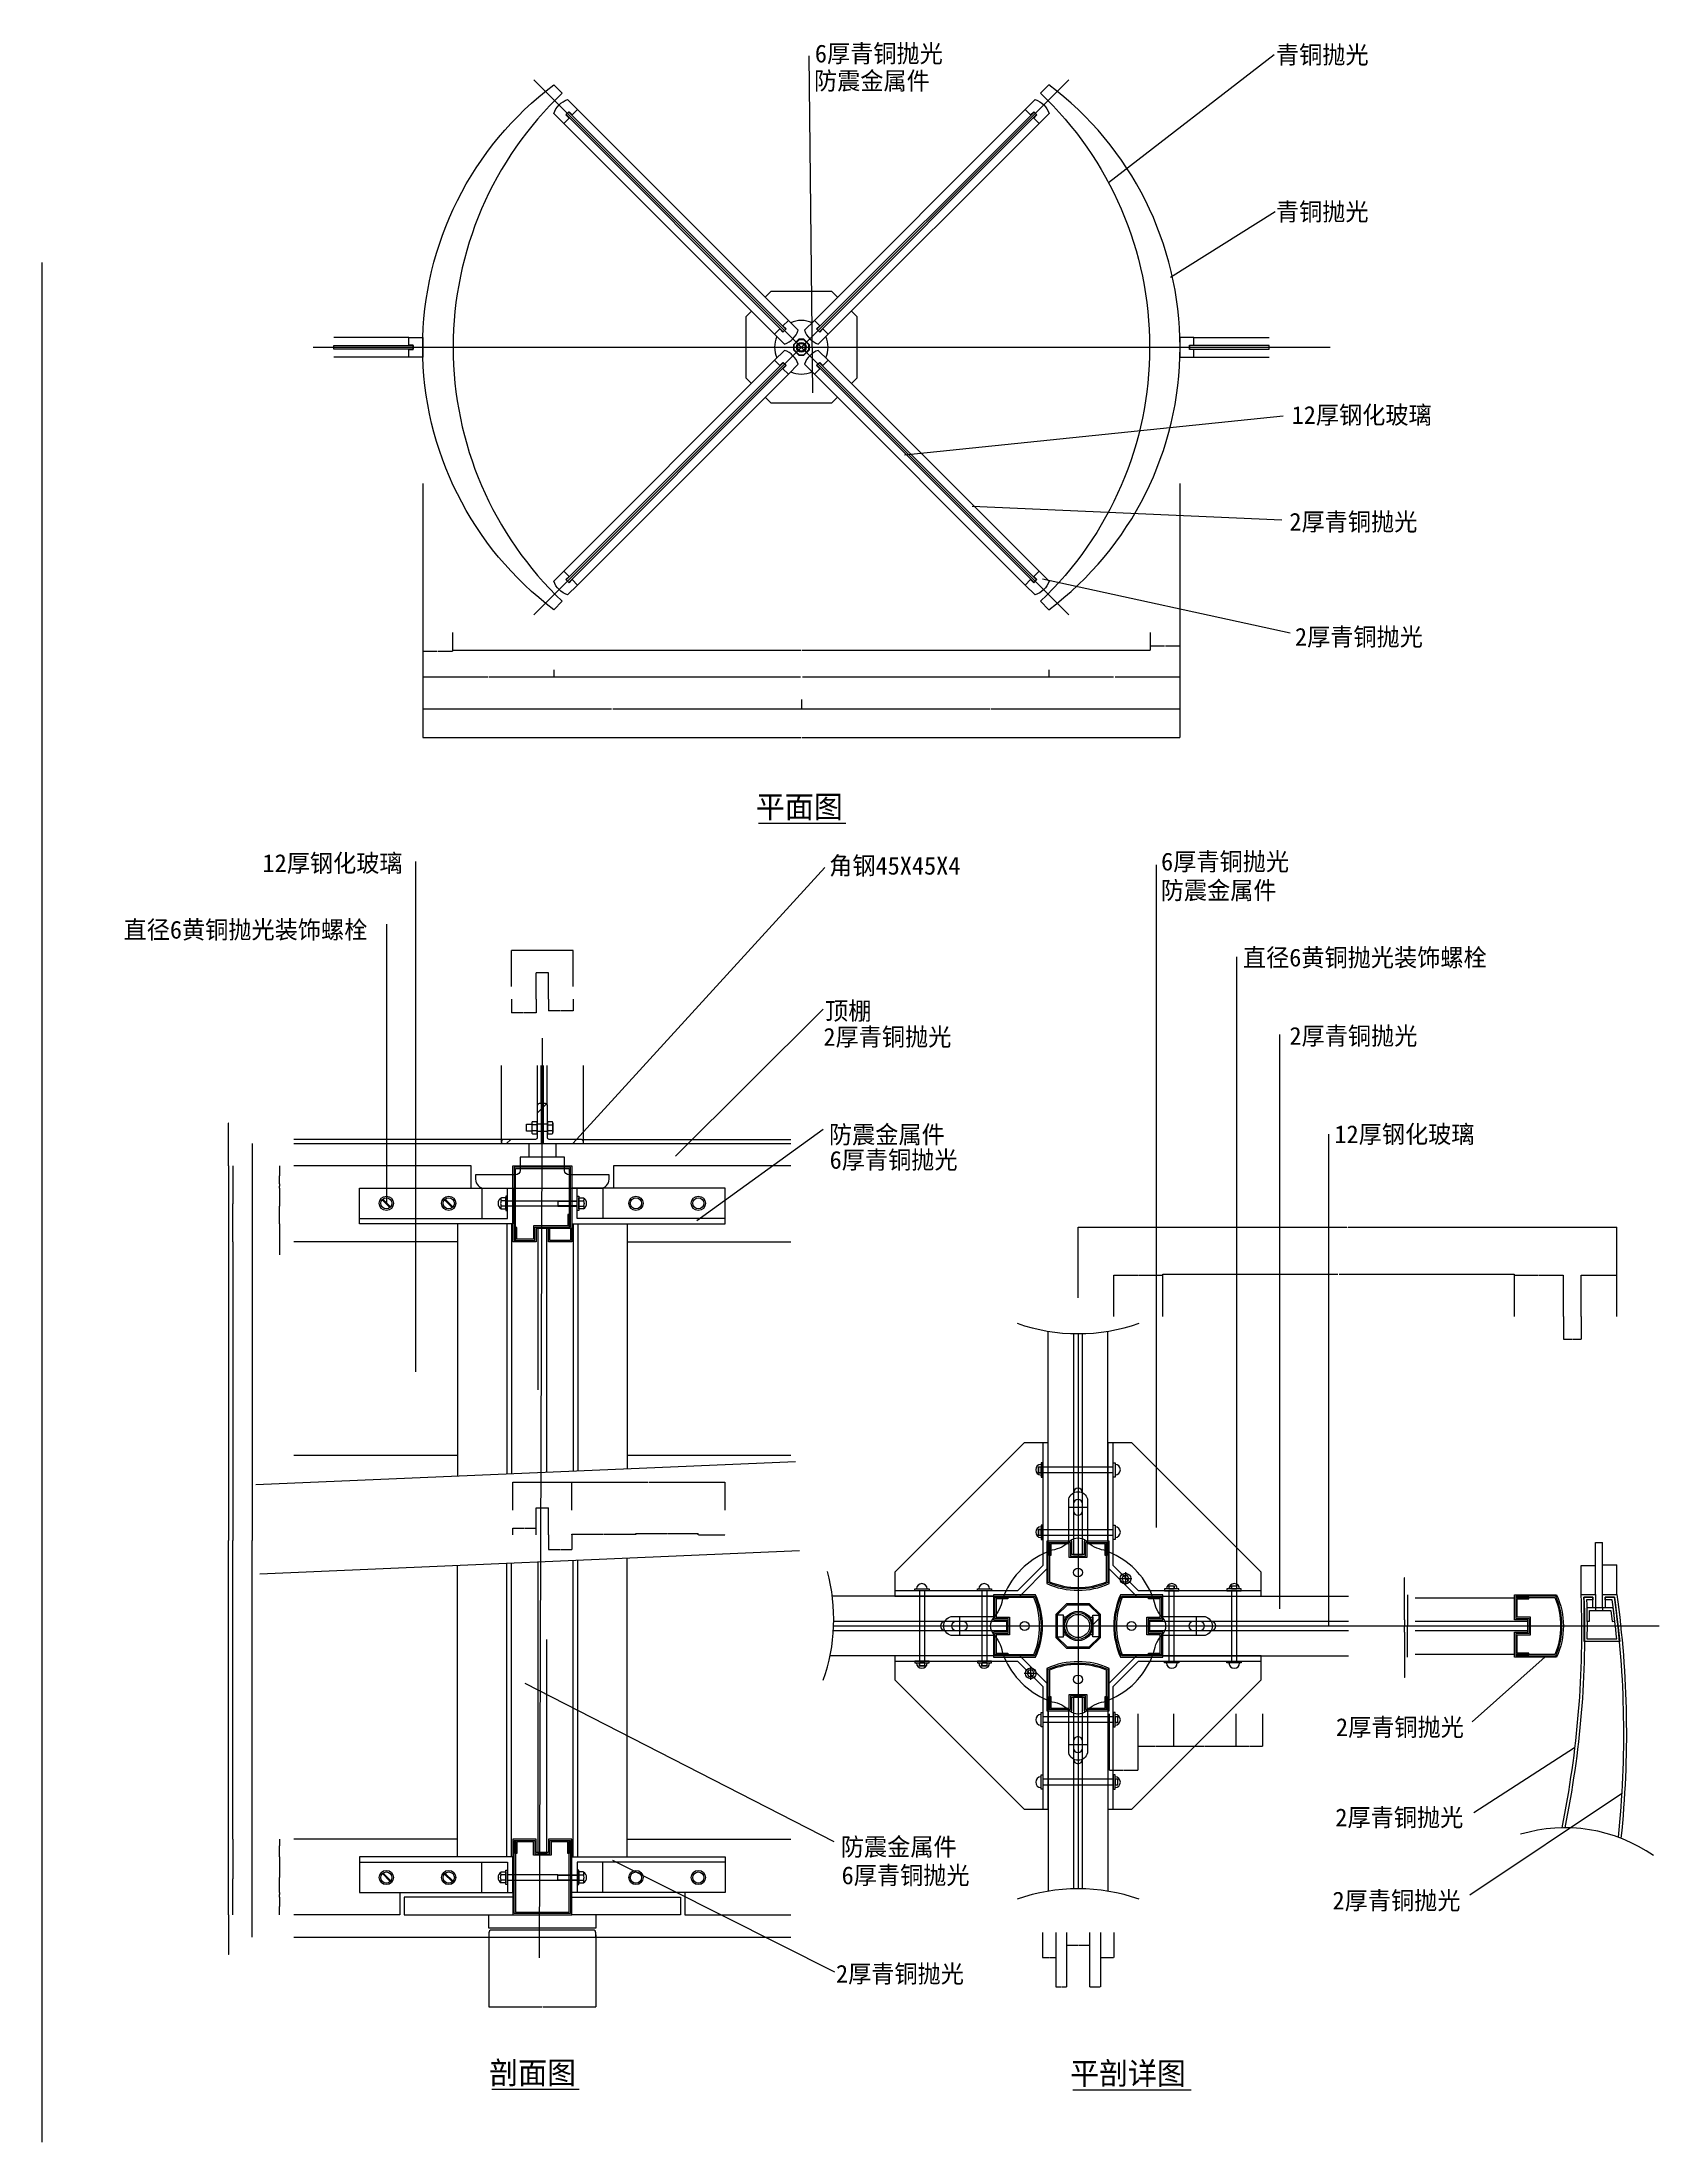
# Model space of a CAD drawing. Header units: metres. Extents: x 0 to 5442, y 0 to 7067.
import ezdxf

# ---------------------------------------------------------------- set-up
doc = ezdxf.new("R2010")
doc.units = ezdxf.units.M
for name, color, linetype in [('2', 2, 'Continuous'), ('3', 3, 'Continuous'), ('4', 4, 'Continuous'), ('7', 7, 'Continuous'), ('BH', 3, 'Continuous'), ('DIM', 3, 'Continuous'), ('TEXT', 3, 'Continuous')]:
    doc.layers.add(name, color=color, linetype=linetype)
doc.dimstyles.get("Standard").update_dxf_attribs({"dimtxt": 2.5, "dimasz": 2.5, "dimexe": 1.25, "dimexo": 0.625, "dimtad": 1, "dimcen": 2.5, "dimazin": 3, "dimtfac": 1, "dimtmove": 0, "dimatfit": 3})

# ---------------------------------------------------------------- blocks, each defined once
blk = doc.blocks.new('*D1')
for p, q in [((3729.52, 5080.12), (3729.52, 5034.86)), ((3729.77, 5034.86), (3778.02, 5034.86)), ((3781.02, 5034.86), (3829.27, 5034.86)), ((3829.52, 5080.12), (3829.52, 5034.86))]:
    blk.add_line(p, q)
at = {"layer": 'Defpoints'}
for p in [(3729.52, 5080.12), (3729.52, 5034.86), (3829.52, 5080.12)]:
    blk.add_point(p, dxfattribs=at)
at = {"layer": 'DIM', "insert": (3779.52, 5034.86), "char_height": 1, "attachment_point": 5}
blk.add_mtext('100', dxfattribs=at)
blk = doc.blocks.new('*D2')
for p, q in [((3771.81, 2777.7), (3771.81, 2920.89)), ((3772.06, 2920.89), (4361.56, 2920.89)), ((4365.56, 2920.89), (4955.06, 2920.89)), ((4955.31, 2777.7), (4955.31, 2920.89))]:
    blk.add_line(p, q)
at = {"layer": 'Defpoints'}
for p in [(3771.81, 2920.89), (3771.81, 2777.7), (4955.31, 2777.7)]:
    blk.add_point(p, dxfattribs=at)
at = {"layer": 'DIM', "insert": (4363.56, 2920.89), "char_height": 1, "attachment_point": 5}
blk.add_mtext('1004', dxfattribs=at)
blk = doc.blocks.new('*D3')
for p, q in [((3486.81, 2840.7), (3486.81, 3078.99)), ((3487.06, 3078.99), (4391.505, 3078.99)), ((4395.505, 3078.99), (5299.95, 3078.99)), ((5300.2, 2840.7), (5300.2, 3078.99))]:
    blk.add_line(p, q)
at = {"layer": 'Defpoints'}
for p in [(3486.81, 3078.99), (3486.81, 2840.7), (5300.2, 2840.7)]:
    blk.add_point(p, dxfattribs=at)
at = {"layer": 'DIM', "insert": (4393.505, 3078.99), "char_height": 1, "attachment_point": 5}
blk.add_mtext('1214', dxfattribs=at)
blk = doc.blocks.new('*D4')
for p, q in [((3807.81, 1440.44), (3807.81, 1332)), ((4017.81, 1440.44), (4017.81, 1332)), ((3808.06, 1332), (3911.81, 1332)), ((3913.81, 1332), (4017.56, 1332))]:
    blk.add_line(p, q)
at = {"layer": 'Defpoints'}
for p in [(3807.81, 1440.44), (4017.81, 1440.44), (3807.81, 1332)]:
    blk.add_point(p, dxfattribs=at)
at = {"layer": 'DIM', "insert": (3912.81, 1332), "char_height": 1, "attachment_point": 5}
blk.add_mtext('70', dxfattribs=at)
blk = doc.blocks.new('*D5')
for p, q in [((798.4, 959.24), (798.4, 889.98)), ((798.15, 889.98), (797.9, 889.98)), ((798.4, 839.24), (798.4, 889.98)), ((798.4, 889.98), (798.4, 889.98)), ((798.65, 889.98), (798.9, 889.98))]:
    blk.add_line(p, q)
at = {"layer": 'Defpoints'}
for p in [(798.4, 959.24), (798.4, 889.98), (798.4, 839.24)]:
    blk.add_point(p, dxfattribs=at)
at = {"layer": 'DIM', "insert": (798.4, 891.105), "char_height": 1, "attachment_point": 5}
blk.add_mtext('40', dxfattribs=at)
blk = doc.blocks.new('*D6')
for p, q in [((798.15, 996.87), (797.9, 996.87)), ((798.4, 1019.24), (798.4, 996.87)), ((798.4, 959.24), (798.4, 996.87)), ((798.4, 996.87), (798.4, 996.87)), ((798.65, 996.87), (798.9, 996.87))]:
    blk.add_line(p, q)
at = {"layer": 'Defpoints'}
for p in [(798.4, 1019.24), (798.4, 996.87), (798.4, 959.24)]:
    blk.add_point(p, dxfattribs=at)
at = {"layer": 'DIM', "insert": (798.4, 997.995), "char_height": 1, "attachment_point": 5}
blk.add_mtext('20', dxfattribs=at)
blk = doc.blocks.new('*D7')
for p, q in [((641.47, 1019.24), (641.47, 886.05)), ((641.22, 886.05), (640.97, 886.05)), ((641.47, 764.24), (641.47, 886.05)), ((641.47, 886.05), (641.47, 886.05)), ((641.72, 886.05), (641.97, 886.05))]:
    blk.add_line(p, q)
at = {"layer": 'Defpoints'}
for p in [(641.47, 1019.24), (641.47, 886.05), (641.47, 764.24)]:
    blk.add_point(p, dxfattribs=at)
at = {"layer": 'DIM', "insert": (641.47, 887.175), "char_height": 1, "attachment_point": 5}
blk.add_mtext('85', dxfattribs=at)
blk = doc.blocks.new('*D8')
for p, q in [((707.17, 3359.5), (707.17, 2024.37)), ((706.92, 2024.37), (706.67, 2024.37)), ((707.17, 689.24), (707.17, 2024.37)), ((707.17, 2024.37), (707.17, 2024.37)), ((707.42, 2024.37), (707.67, 2024.37))]:
    blk.add_line(p, q)
at = {"layer": 'Defpoints'}
for p in [(707.17, 3359.5), (707.17, 2024.37), (707.17, 689.24)]:
    blk.add_point(p, dxfattribs=at)
at = {"layer": 'DIM', "insert": (707.17, 2025.495), "char_height": 1, "attachment_point": 5}
blk.add_mtext('2690', dxfattribs=at)
blk = doc.blocks.new('*D9')
for p, q in [((626.97, 3284.5), (626.97, 2024.37)), ((626.72, 2024.37), (626.47, 2024.37)), ((626.97, 764.24), (626.97, 2024.37)), ((626.97, 2024.37), (626.97, 2024.37)), ((627.22, 2024.37), (627.47, 2024.37))]:
    blk.add_line(p, q)
at = {"layer": 'Defpoints'}
for p in [(626.97, 3284.5), (626.97, 2024.37), (626.97, 764.24)]:
    blk.add_point(p, dxfattribs=at)
at = {"layer": 'DIM', "insert": (626.97, 2025.495), "char_height": 1, "attachment_point": 5}
blk.add_mtext('2640', dxfattribs=at)
blk = doc.blocks.new('*D10')
for p, q in [((626.97, 764.24), (626.97, 631.25)), ((626.97, 689.24), (626.97, 631.25)), ((626.72, 631.25), (626.47, 631.25)), ((626.97, 631.25), (626.97, 631.25)), ((627.22, 631.25), (627.47, 631.25))]:
    blk.add_line(p, q)
at = {"layer": 'Defpoints'}
for p in [(626.97, 764.24), (626.97, 689.24), (626.97, 631.25)]:
    blk.add_point(p, dxfattribs=at)
at = {"layer": 'DIM', "insert": (626.97, 632.375), "char_height": 1, "attachment_point": 5}
blk.add_mtext('25', dxfattribs=at)
blk = doc.blocks.new('*D11')
for p, q in [((798.15, 832.69), (797.9, 832.69)), ((798.4, 839.24), (798.4, 832.69)), ((798.4, 824.24), (798.4, 832.69)), ((798.4, 832.69), (798.4, 832.69)), ((798.65, 832.69), (798.9, 832.69))]:
    blk.add_line(p, q)
at = {"layer": 'Defpoints'}
for p in [(798.4, 839.24), (798.4, 832.69), (798.4, 824.24)]:
    blk.add_point(p, dxfattribs=at)
at = {"layer": 'DIM', "insert": (798.4, 833.815), "char_height": 1, "attachment_point": 5}
blk.add_mtext('5', dxfattribs=at)
blk = doc.blocks.new('*D12')
for p, q in [((798.15, 792.92), (797.9, 792.92)), ((798.4, 824.24), (798.4, 792.92)), ((798.4, 764.24), (798.4, 792.92)), ((798.4, 792.92), (798.4, 792.92)), ((798.65, 792.92), (798.9, 792.92))]:
    blk.add_line(p, q)
at = {"layer": 'Defpoints'}
for p in [(798.4, 824.24), (798.4, 792.92), (798.4, 764.24)]:
    blk.add_point(p, dxfattribs=at)
at = {"layer": 'DIM', "insert": (798.4, 794.045), "char_height": 1, "attachment_point": 5}
blk.add_mtext('20', dxfattribs=at)
blk = doc.blocks.new('*D13')
for p, q in [((641.47, 3029.5), (641.47, 2024.37)), ((641.22, 2024.37), (640.97, 2024.37)), ((641.47, 1019.24), (641.47, 2024.37)), ((641.47, 2024.37), (641.47, 2024.37)), ((641.72, 2024.37), (641.97, 2024.37))]:
    blk.add_line(p, q)
at = {"layer": 'Defpoints'}
for p in [(641.47, 3029.5), (641.47, 2024.37), (641.47, 1019.24)]:
    blk.add_point(p, dxfattribs=at)
at = {"layer": 'DIM', "insert": (641.47, 2025.495), "char_height": 1, "attachment_point": 5}
blk.add_mtext('2470', dxfattribs=at)
blk = doc.blocks.new('*D14')
for p, q in [((626.72, 3428.05), (626.47, 3428.05)), ((626.97, 3284.5), (626.97, 3428.05)), ((626.97, 3359.5), (626.97, 3428.05)), ((626.97, 3428.05), (626.97, 3428.05)), ((627.22, 3428.05), (627.47, 3428.05))]:
    blk.add_line(p, q)
at = {"layer": 'Defpoints'}
for p in [(626.97, 3428.05), (626.97, 3359.5), (626.97, 3284.5)]:
    blk.add_point(p, dxfattribs=at)
at = {"layer": 'DIM', "insert": (626.97, 3429.175), "char_height": 1, "attachment_point": 5}
blk.add_mtext('25', dxfattribs=at)
blk = doc.blocks.new('*D15')
for p, q in [((641.47, 3284.5), (641.47, 3157)), ((641.22, 3157), (640.97, 3157)), ((641.47, 3029.5), (641.47, 3157)), ((641.47, 3157), (641.47, 3157)), ((641.72, 3157), (641.97, 3157))]:
    blk.add_line(p, q)
at = {"layer": 'Defpoints'}
for p in [(641.47, 3284.5), (641.47, 3157), (641.47, 3029.5)]:
    blk.add_point(p, dxfattribs=at)
at = {"layer": 'DIM', "insert": (641.47, 3158.125), "char_height": 1, "attachment_point": 5}
blk.add_mtext('85', dxfattribs=at)
blk = doc.blocks.new('*D16')
for p, q in [((798.4, 3089.5), (798.4, 2985.15)), ((798.15, 2985.15), (797.9, 2985.15)), ((798.4, 3029.5), (798.4, 2985.15)), ((798.4, 2985.15), (798.4, 2985.15)), ((798.65, 2985.15), (798.9, 2985.15))]:
    blk.add_line(p, q)
at = {"layer": 'Defpoints'}
for p in [(798.4, 3089.5), (798.4, 3029.5), (798.4, 2985.15)]:
    blk.add_point(p, dxfattribs=at)
at = {"layer": 'DIM', "insert": (798.4, 2986.275), "char_height": 1, "attachment_point": 5}
blk.add_mtext('20', dxfattribs=at)
blk = doc.blocks.new('*D17')
for p, q in [((798.15, 3216.66), (797.9, 3216.66)), ((798.4, 3224.5), (798.4, 3216.66)), ((798.4, 3209.5), (798.4, 3216.66)), ((798.4, 3216.66), (798.4, 3216.66)), ((798.65, 3216.66), (798.9, 3216.66))]:
    blk.add_line(p, q)
at = {"layer": 'Defpoints'}
for p in [(798.4, 3224.5), (798.4, 3216.66), (798.4, 3209.5)]:
    blk.add_point(p, dxfattribs=at)
at = {"layer": 'DIM', "insert": (798.4, 3217.785), "char_height": 1, "attachment_point": 5}
blk.add_mtext('5', dxfattribs=at)
blk = doc.blocks.new('*D18')
for p, q in [((798.15, 3251.32), (797.9, 3251.32)), ((798.4, 3284.5), (798.4, 3251.32)), ((798.4, 3224.5), (798.4, 3251.32)), ((798.4, 3251.32), (798.4, 3251.32)), ((798.65, 3251.32), (798.9, 3251.32))]:
    blk.add_line(p, q)
at = {"layer": 'Defpoints'}
for p in [(798.4, 3284.5), (798.4, 3251.32), (798.4, 3224.5)]:
    blk.add_point(p, dxfattribs=at)
at = {"layer": 'DIM', "insert": (798.4, 3252.445), "char_height": 1, "attachment_point": 5}
blk.add_mtext('20', dxfattribs=at)
blk = doc.blocks.new('*D19')
for p, q in [((798.4, 3209.5), (798.4, 3149.5)), ((798.15, 3149.5), (797.9, 3149.5)), ((798.4, 3089.5), (798.4, 3149.5)), ((798.4, 3149.5), (798.4, 3149.5)), ((798.65, 3149.5), (798.9, 3149.5))]:
    blk.add_line(p, q)
at = {"layer": 'Defpoints'}
for p in [(798.4, 3209.5), (798.4, 3149.5), (798.4, 3089.5)]:
    blk.add_point(p, dxfattribs=at)
at = {"layer": 'DIM', "insert": (798.4, 3150.625), "char_height": 1, "attachment_point": 5}
blk.add_mtext('40', dxfattribs=at)
blk = doc.blocks.new('*D20')
for p, q in [((1503.6, 689.24), (1503.6, 454.67)), ((1863.6, 696.74), (1863.6, 454.67)), ((1503.85, 454.67), (1682.1, 454.67)), ((1685.1, 454.67), (1863.35, 454.67))]:
    blk.add_line(p, q)
at = {"layer": 'Defpoints'}
for p in [(1503.6, 689.24), (1863.6, 696.74), (1503.6, 454.67)]:
    blk.add_point(p, dxfattribs=at)
at = {"layer": 'DIM', "insert": (1683.6, 454.67), "char_height": 1, "attachment_point": 5}
blk.add_mtext('120', dxfattribs=at)
blk = doc.blocks.new('*D21')
for p, q in [((3447.81, 704.84), (3447.81, 662.44)), ((3448.06, 662.44), (3485.81, 662.44)), ((3487.81, 662.44), (3525.56, 662.44)), ((3525.81, 704.84), (3525.81, 662.44))]:
    blk.add_line(p, q)
at = {"layer": 'Defpoints'}
for p in [(3447.81, 704.84), (3447.81, 662.44), (3525.81, 704.84)]:
    blk.add_point(p, dxfattribs=at)
at = {"layer": 'DIM', "insert": (3486.81, 662.44), "char_height": 1, "attachment_point": 5}
blk.add_mtext('26', dxfattribs=at)
blk = doc.blocks.new('*D22')
for p, q in [((3525.81, 704.84), (3525.81, 522.7)), ((3561.81, 704.84), (3561.81, 522.7)), ((3526.06, 522.7), (3542.81, 522.7)), ((3544.81, 522.7), (3561.56, 522.7))]:
    blk.add_line(p, q)
at = {"layer": 'Defpoints'}
for p in [(3525.81, 704.84), (3561.81, 704.84), (3525.81, 522.7)]:
    blk.add_point(p, dxfattribs=at)
at = {"layer": 'DIM', "insert": (3543.81, 522.7), "char_height": 1, "attachment_point": 5}
blk.add_mtext('12', dxfattribs=at)
blk = doc.blocks.new('*D23')
for p, q in [((3366.81, 704.84), (3366.81, 620.7)), ((3411.81, 704.84), (3411.81, 620.7)), ((3367.06, 620.7), (3388.31, 620.7)), ((3390.31, 620.7), (3411.56, 620.7))]:
    blk.add_line(p, q)
at = {"layer": 'Defpoints'}
for p in [(3366.81, 704.84), (3411.81, 704.84), (3366.81, 620.7)]:
    blk.add_point(p, dxfattribs=at)
at = {"layer": 'DIM', "insert": (3389.31, 620.7), "char_height": 1, "attachment_point": 5}
blk.add_mtext('15', dxfattribs=at)
blk = doc.blocks.new('*D24')
for p, q in [((3411.81, 704.84), (3411.81, 522.7)), ((3447.81, 704.84), (3447.81, 522.7)), ((3412.06, 522.7), (3428.81, 522.7)), ((3430.81, 522.7), (3447.56, 522.7))]:
    blk.add_line(p, q)
at = {"layer": 'Defpoints'}
for p in [(3411.81, 704.84), (3447.81, 704.84), (3411.81, 522.7)]:
    blk.add_point(p, dxfattribs=at)
at = {"layer": 'DIM', "insert": (3429.81, 522.7), "char_height": 1, "attachment_point": 5}
blk.add_mtext('12', dxfattribs=at)
blk = doc.blocks.new('*D25')
for p, q in [((3561.81, 704.84), (3561.81, 620.7)), ((3606.81, 704.84), (3606.81, 620.7)), ((3562.06, 620.7), (3583.31, 620.7)), ((3585.31, 620.7), (3606.56, 620.7))]:
    blk.add_line(p, q)
at = {"layer": 'Defpoints'}
for p in [(3561.81, 704.84), (3606.81, 704.84), (3561.81, 620.7)]:
    blk.add_point(p, dxfattribs=at)
at = {"layer": 'DIM', "insert": (3584.31, 620.7), "char_height": 1, "attachment_point": 5}
blk.add_mtext('15', dxfattribs=at)
blk = doc.blocks.new('*D26')
for p, q in [((1782.6, 2043.64), (1782.6, 2045.19)), ((1782.85, 2045.19), (1889.6, 2045.19)), ((1891.6, 2045.19), (1998.35, 2045.19)), ((1998.6, 2043.64), (1998.6, 2045.19))]:
    blk.add_line(p, q)
at = {"layer": 'Defpoints'}
for p in [(1782.6, 2045.19), (1782.6, 2043.64), (1998.6, 2043.64)]:
    blk.add_point(p, dxfattribs=at)
at = {"layer": 'DIM', "insert": (1890.6, 2045.19), "char_height": 1, "attachment_point": 5}
blk.add_mtext('72', dxfattribs=at)
blk = doc.blocks.new('*D27')
for p, q in [((1782.6, 2126.18), (1782.6, 2220.81)), ((1782.85, 2220.81), (2039.1, 2220.81)), ((2042.1, 2220.81), (2298.35, 2220.81)), ((2298.6, 2126.18), (2298.6, 2220.81))]:
    blk.add_line(p, q)
at = {"layer": 'Defpoints'}
for p in [(1782.6, 2220.81), (1782.6, 2126.18), (2298.6, 2126.18)]:
    blk.add_point(p, dxfattribs=at)
at = {"layer": 'DIM', "insert": (2040.6, 2220.81), "char_height": 1, "attachment_point": 5}
blk.add_mtext('172', dxfattribs=at)
blk = doc.blocks.new('*D28')
for p, q in [((1584.6, 2043.64), (1584.6, 2065.62)), ((1584.85, 2065.62), (1622.6, 2065.62)), ((1624.6, 2065.62), (1662.35, 2065.62)), ((1662.6, 2043.64), (1662.6, 2065.62))]:
    blk.add_line(p, q)
at = {"layer": 'Defpoints'}
for p in [(1584.6, 2065.62), (1584.6, 2043.64), (1662.6, 2043.64)]:
    blk.add_point(p, dxfattribs=at)
at = {"layer": 'DIM', "insert": (1623.6, 2065.62), "char_height": 1, "attachment_point": 5}
blk.add_mtext('26', dxfattribs=at)
blk = doc.blocks.new('*D29')
for p, q in [((1704.6, 2043.64), (1704.6, 1994.23)), ((1704.85, 1994.23), (1742.6, 1994.23)), ((1744.6, 1994.23), (1782.35, 1994.23)), ((1782.6, 2043.64), (1782.6, 1994.23))]:
    blk.add_line(p, q)
at = {"layer": 'Defpoints'}
for p in [(1704.6, 2043.64), (1704.6, 1994.23), (1782.6, 2043.64)]:
    blk.add_point(p, dxfattribs=at)
at = {"layer": 'DIM', "insert": (1743.6, 1994.23), "char_height": 1, "attachment_point": 5}
blk.add_mtext('26', dxfattribs=at)
blk = doc.blocks.new('*D30')
for p, q in [((1662.6, 2043.64), (1662.6, 2133.54)), ((1662.85, 2133.54), (1682.6, 2133.54)), ((1684.6, 2133.54), (1704.35, 2133.54)), ((1704.6, 2043.64), (1704.6, 2133.54))]:
    blk.add_line(p, q)
at = {"layer": 'Defpoints'}
for p in [(1662.6, 2133.54), (1662.6, 2043.64), (1704.6, 2043.64)]:
    blk.add_point(p, dxfattribs=at)
at = {"layer": 'DIM', "insert": (1683.6, 2133.54), "char_height": 1, "attachment_point": 5}
blk.add_mtext('14', dxfattribs=at)
blk = doc.blocks.new('*D31')
for p, q in [((1584.6, 2126.18), (1584.6, 2220.81)), ((1584.85, 2220.81), (1682.6, 2220.81)), ((1684.6, 2220.81), (1782.35, 2220.81)), ((1782.6, 2126.18), (1782.6, 2220.81))]:
    blk.add_line(p, q)
at = {"layer": 'Defpoints'}
for p in [(1584.6, 2220.81), (1584.6, 2126.18), (1782.6, 2126.18)]:
    blk.add_point(p, dxfattribs=at)
at = {"layer": 'DIM', "insert": (1683.6, 2220.81), "char_height": 1, "attachment_point": 5}
blk.add_mtext('66', dxfattribs=at)
blk = doc.blocks.new('*D32')
for p, q in [((1998.6, 2043.64), (1998.6, 2047.32)), ((1998.85, 2047.32), (2102.6, 2047.32)), ((2104.6, 2047.32), (2208.35, 2047.32)), ((2208.6, 2043.64), (2208.6, 2047.32))]:
    blk.add_line(p, q)
at = {"layer": 'Defpoints'}
for p in [(1998.6, 2047.32), (1998.6, 2043.64), (2208.6, 2043.64)]:
    blk.add_point(p, dxfattribs=at)
at = {"layer": 'DIM', "insert": (2103.6, 2047.32), "char_height": 1, "attachment_point": 5}
blk.add_mtext('70', dxfattribs=at)
blk = doc.blocks.new('*D33')
for p, q in [((2208.6, 2043.64), (2208.6, 2043.07)), ((2208.85, 2043.07), (2252.6, 2043.07)), ((2254.6, 2043.07), (2298.35, 2043.07)), ((2298.6, 2043.64), (2298.6, 2043.07))]:
    blk.add_line(p, q)
at = {"layer": 'Defpoints'}
for p in [(2208.6, 2043.64), (2208.6, 2043.07), (2298.6, 2043.64)]:
    blk.add_point(p, dxfattribs=at)
at = {"layer": 'DIM', "insert": (2253.6, 2043.07), "char_height": 1, "attachment_point": 5}
blk.add_mtext('30', dxfattribs=at)
blk = doc.blocks.new('*D34')
for p, q in [((3591.81, 1440.44), (3591.81, 1251.05)), ((3687.81, 1440.44), (3687.81, 1251.05)), ((3592.06, 1251.05), (3638.81, 1251.05)), ((3640.81, 1251.05), (3687.56, 1251.05))]:
    blk.add_line(p, q)
at = {"layer": 'Defpoints'}
for p in [(3591.81, 1440.44), (3687.81, 1440.44), (3591.81, 1251.05)]:
    blk.add_point(p, dxfattribs=at)
at = {"layer": 'DIM', "insert": (3639.81, 1251.05), "char_height": 1, "attachment_point": 5}
blk.add_mtext('32', dxfattribs=at)
blk = doc.blocks.new('*D35')
for p, q in [((3687.81, 1440.44), (3687.81, 1332)), ((3807.81, 1440.44), (3807.81, 1332)), ((3688.06, 1332), (3746.81, 1332)), ((3748.81, 1332), (3807.56, 1332))]:
    blk.add_line(p, q)
at = {"layer": 'Defpoints'}
for p in [(3687.81, 1440.44), (3807.81, 1440.44), (3687.81, 1332)]:
    blk.add_point(p, dxfattribs=at)
at = {"layer": 'DIM', "insert": (3747.81, 1332), "char_height": 1, "attachment_point": 5}
blk.add_mtext('40', dxfattribs=at)
blk = doc.blocks.new('*D36')
for p, q in [((3606.81, 2777.7), (3606.81, 2917.2)), ((3607.06, 2917.2), (3688.31, 2917.2)), ((3690.31, 2917.2), (3771.56, 2917.2)), ((3771.81, 2777.7), (3771.81, 2917.2))]:
    blk.add_line(p, q)
at = {"layer": 'Defpoints'}
for p in [(3606.81, 2917.2), (3606.81, 2777.7), (3771.81, 2777.7)]:
    blk.add_point(p, dxfattribs=at)
at = {"layer": 'DIM', "insert": (3689.31, 2917.2), "char_height": 1, "attachment_point": 5}
blk.add_mtext('55', dxfattribs=at)
blk = doc.blocks.new('*D37')
for p, q in [((1281.52, 5080.12), (1281.52, 5016.65)), ((1381.52, 5080.12), (1381.52, 5016.65)), ((1281.77, 5016.65), (1330.02, 5016.65)), ((1333.02, 5016.65), (1381.27, 5016.65))]:
    blk.add_line(p, q)
at = {"layer": 'Defpoints'}
for p in [(1281.52, 5080.12), (1381.52, 5080.12), (1281.52, 5016.65)]:
    blk.add_point(p, dxfattribs=at)
at = {"layer": 'DIM', "insert": (1331.52, 5016.65), "char_height": 1, "attachment_point": 5}
blk.add_mtext('100', dxfattribs=at)
blk = doc.blocks.new('*D38')
for p, q in [((-0.25, 6323.09), (-0.5, 6323.09)), ((0, 0), (0, 6323.09)), ((0, 0), (0, 6323.09)), ((0, 6323.09), (0, 6323.09)), ((0.25, 6323.09), (0.5, 6323.09))]:
    blk.add_line(p, q)
at = {"layer": 'Defpoints'}
for p in [(0, 6323.09), (0, 0), (0, 0)]:
    blk.add_point(p, dxfattribs=at)
at = {"layer": 'DIM', "insert": (0, 6324.215), "char_height": 1, "attachment_point": 5}
blk.add_mtext('0', dxfattribs=at)
blk = doc.blocks.new('*D39')
for p, q in [((1381.52, 5080.12), (1381.52, 5020.66)), ((1381.77, 5020.66), (2553.52, 5020.66)), ((2557.52, 5020.66), (3729.27, 5020.66)), ((3729.52, 5080.12), (3729.52, 5020.66))]:
    blk.add_line(p, q)
at = {"layer": 'Defpoints'}
for p in [(1381.52, 5080.12), (1381.52, 5020.66), (3729.52, 5080.12)]:
    blk.add_point(p, dxfattribs=at)
at = {"layer": 'DIM', "insert": (2555.52, 5020.66), "char_height": 1, "attachment_point": 5}
blk.add_mtext('2348', dxfattribs=at)
blk = doc.blocks.new('*D40')
for p, q in [((1722.52, 4954.29), (1722.52, 4930.81)), ((3388.95, 4954.29), (3388.95, 4930.81)), ((1722.77, 4930.81), (2552.235, 4930.81)), ((2559.235, 4930.81), (3388.7, 4930.81))]:
    blk.add_line(p, q)
at = {"layer": 'Defpoints'}
for p in [(1722.52, 4954.29), (3388.95, 4954.29), (1722.52, 4930.81)]:
    blk.add_point(p, dxfattribs=at)
at = {"layer": 'DIM', "insert": (2555.735, 4930.81), "char_height": 1, "attachment_point": 5}
blk.add_mtext('1666,43', dxfattribs=at)
blk = doc.blocks.new('*D41')
for p, q in [((1281.52, 5037.9), (1281.52, 4822.44)), ((1281.77, 4822.44), (1916.52, 4822.44)), ((1920.52, 4822.44), (2555.27, 4822.44)), ((2555.52, 4854.42), (2555.52, 4822.44))]:
    blk.add_line(p, q)
at = {"layer": 'Defpoints'}
for p in [(1281.52, 5037.9), (1281.52, 4822.44), (2555.52, 4854.42)]:
    blk.add_point(p, dxfattribs=at)
at = {"layer": 'DIM', "insert": (1918.52, 4822.44), "char_height": 1, "attachment_point": 5}
blk.add_mtext('1274', dxfattribs=at)
blk = doc.blocks.new('*D42')
for p, q in [((1281.52, 5581.15), (1281.52, 4726.7)), ((3829.52, 5581.15), (3829.52, 4726.7)), ((1281.77, 4726.7), (2553.52, 4726.7)), ((2557.52, 4726.7), (3829.27, 4726.7))]:
    blk.add_line(p, q)
at = {"layer": 'Defpoints'}
for p in [(1281.52, 5581.15), (3829.52, 5581.15), (1281.52, 4726.7)]:
    blk.add_point(p, dxfattribs=at)
at = {"layer": 'DIM', "insert": (2555.52, 4726.7), "char_height": 1, "attachment_point": 5}
blk.add_mtext('2548', dxfattribs=at)
blk = doc.blocks.new('*D43')
for p, q in [((1281.52, 5064.29), (1281.52, 4930.81)), ((1722.52, 4954.29), (1722.52, 4930.81)), ((1281.77, 4930.81), (1500.52, 4930.81)), ((1503.52, 4930.81), (1722.27, 4930.81))]:
    blk.add_line(p, q)
at = {"layer": 'Defpoints'}
for p in [(1281.52, 5064.29), (1722.52, 4954.29), (1281.52, 4930.81)]:
    blk.add_point(p, dxfattribs=at)
at = {"layer": 'DIM', "insert": (1502.02, 4930.81), "char_height": 1, "attachment_point": 5}
blk.add_mtext('441', dxfattribs=at)
blk = doc.blocks.new('*D44')
for p, q in [((1682.6, 4009.68), (1579.85, 4009.68)), ((1580.1, 3888.27), (1580.1, 4009.68)), ((1787.35, 4009.68), (1684.6, 4009.68)), ((1787.1, 3888.27), (1787.1, 4009.68))]:
    blk.add_line(p, q)
at = {"layer": 'Defpoints'}
for p in [(1787.1, 4009.68), (1580.1, 3888.27), (1787.1, 3888.27)]:
    blk.add_point(p, dxfattribs=at)
at = {"layer": 'DIM', "insert": (1683.6, 4009.68), "char_height": 1, "attachment_point": 5}
blk.add_mtext('70', dxfattribs=at)
blk = doc.blocks.new('*D45')
for p, q in [((1682.6, 3934.34), (1662.35, 3934.34)), ((1662.6, 3845.28), (1662.6, 3934.34)), ((1704.85, 3934.34), (1684.6, 3934.34)), ((1704.6, 3845.28), (1704.6, 3934.34))]:
    blk.add_line(p, q)
at = {"layer": 'Defpoints'}
for p in [(1704.6, 3934.34), (1662.6, 3845.28), (1704.6, 3845.28)]:
    blk.add_point(p, dxfattribs=at)
at = {"layer": 'DIM', "insert": (1683.6, 3934.34), "char_height": 1, "attachment_point": 5}
blk.add_mtext('14', dxfattribs=at)
blk = doc.blocks.new('*D46')
for p, q in [((1580.1, 3845.28), (1580.1, 3800.24)), ((1662.6, 3845.28), (1662.6, 3800.24)), ((1620.35, 3800.24), (1579.85, 3800.24)), ((1662.85, 3800.24), (1622.35, 3800.24))]:
    blk.add_line(p, q)
at = {"layer": 'Defpoints'}
for p in [(1580.1, 3845.28), (1662.6, 3845.28), (1662.6, 3800.24)]:
    blk.add_point(p, dxfattribs=at)
at = {"layer": 'DIM', "insert": (1621.35, 3800.24), "char_height": 1, "attachment_point": 5}
blk.add_mtext('28', dxfattribs=at)
blk = doc.blocks.new('*D47')
for p, q in [((1704.6, 3845.28), (1704.6, 3806.78)), ((1787.1, 3845.28), (1787.1, 3806.78)), ((1744.85, 3806.78), (1704.35, 3806.78)), ((1787.35, 3806.78), (1746.85, 3806.78))]:
    blk.add_line(p, q)
at = {"layer": 'Defpoints'}
for p in [(1704.6, 3845.28), (1787.1, 3845.28), (1787.1, 3806.78)]:
    blk.add_point(p, dxfattribs=at)
at = {"layer": 'DIM', "insert": (1745.85, 3806.78), "char_height": 1, "attachment_point": 5}
blk.add_mtext('28', dxfattribs=at)
blk = doc.blocks.new('*D48')
for p, q in [((3829.52, 5064.29), (3829.52, 4930.81)), ((3388.95, 4954.29), (3388.95, 4930.81)), ((3389.2, 4930.81), (3606.235, 4930.81)), ((3612.235, 4930.81), (3829.27, 4930.81))]:
    blk.add_line(p, q)
at = {"layer": 'Defpoints'}
for p in [(3829.52, 5064.29), (3388.95, 4954.29), (3388.95, 4930.81)]:
    blk.add_point(p, dxfattribs=at)
at = {"layer": 'DIM', "insert": (3609.235, 4930.81), "char_height": 1, "attachment_point": 5}
blk.add_mtext('440,57', dxfattribs=at)
blk = doc.blocks.new('*D49')
for p, q in [((3829.52, 5037.9), (3829.52, 4822.44)), ((2555.52, 4854.42), (2555.52, 4822.44)), ((2555.77, 4822.44), (3190.52, 4822.44)), ((3194.52, 4822.44), (3829.27, 4822.44))]:
    blk.add_line(p, q)
at = {"layer": 'Defpoints'}
for p in [(3829.52, 5037.9), (2555.52, 4854.42), (2555.52, 4822.44)]:
    blk.add_point(p, dxfattribs=at)
at = {"layer": 'DIM', "insert": (3192.52, 4822.44), "char_height": 1, "attachment_point": 5}
blk.add_mtext('1274', dxfattribs=at)
blk = doc.blocks.new('*D50')
for p, q in [((5180.2, 2777.7), (5180.2, 2917.2)), ((5180.45, 2917.2), (5239.2, 2917.2)), ((5241.2, 2917.2), (5299.95, 2917.2)), ((5300.2, 2777.7), (5300.2, 2917.2))]:
    blk.add_line(p, q)
at = {"layer": 'Defpoints'}
for p in [(5180.2, 2917.2), (5180.2, 2777.7), (5300.2, 2777.7)]:
    blk.add_point(p, dxfattribs=at)
at = {"layer": 'DIM', "insert": (5240.2, 2917.2), "char_height": 1, "attachment_point": 5}
blk.add_mtext('40', dxfattribs=at)
blk = doc.blocks.new('*D51')
for p, q in [((5120.3, 2777.7), (5120.3, 2702.15)), ((5180.2, 2777.7), (5180.2, 2702.15)), ((5120.55, 2702.15), (5149.25, 2702.15)), ((5151.25, 2702.15), (5179.95, 2702.15))]:
    blk.add_line(p, q)
at = {"layer": 'Defpoints'}
for p in [(5120.3, 2777.7), (5180.2, 2777.7), (5120.3, 2702.15)]:
    blk.add_point(p, dxfattribs=at)
at = {"layer": 'DIM', "insert": (5150.25, 2702.15), "char_height": 1, "attachment_point": 5}
blk.add_mtext('20', dxfattribs=at)
blk = doc.blocks.new('*D52')
for p, q in [((5180.2, 1842.76), (5180.2, 1940.3)), ((5180.45, 1940.3), (5203.2, 1940.3)), ((5205.2, 1940.3), (5227.95, 1940.3)), ((5228.2, 1842.76), (5228.2, 1940.3))]:
    blk.add_line(p, q)
at = {"layer": 'Defpoints'}
for p in [(5180.2, 1940.3), (5180.2, 1842.76), (5228.2, 1842.76)]:
    blk.add_point(p, dxfattribs=at)
at = {"layer": 'DIM', "insert": (5204.2, 1940.3), "char_height": 1, "attachment_point": 5}
blk.add_mtext('16', dxfattribs=at)
blk = doc.blocks.new('*D53')
for p, q in [((4585.1, 1898.63), (4584.85, 1898.63)), ((4585.35, 1757.44), (4585.35, 1898.63)), ((4585.35, 1841.44), (4585.35, 1898.63)), ((4585.35, 1898.63), (4585.35, 1898.63)), ((4585.6, 1898.63), (4585.85, 1898.63))]:
    blk.add_line(p, q)
at = {"layer": 'Defpoints'}
for p in [(4585.35, 1898.63), (4585.35, 1841.44), (4585.35, 1757.44)]:
    blk.add_point(p, dxfattribs=at)
at = {"layer": 'DIM', "insert": (4585.35, 1899.755), "char_height": 1, "attachment_point": 5}
blk.add_mtext('28', dxfattribs=at)
blk = doc.blocks.new('*D54')
for p, q in [((4595.67, 1841.44), (4595.67, 1736.44)), ((4595.42, 1736.44), (4595.17, 1736.44)), ((4595.67, 1631.44), (4595.67, 1736.44)), ((4595.67, 1736.44), (4595.67, 1736.44)), ((4595.92, 1736.44), (4596.17, 1736.44))]:
    blk.add_line(p, q)
at = {"layer": 'Defpoints'}
for p in [(4595.67, 1841.44), (4595.67, 1736.44), (4595.67, 1631.44)]:
    blk.add_point(p, dxfattribs=at)
at = {"layer": 'DIM', "insert": (4595.67, 1737.565), "char_height": 1, "attachment_point": 5}
blk.add_mtext('70', dxfattribs=at)
blk = doc.blocks.new('*D55')
for p, q in [((4585.35, 1715.44), (4585.35, 1562.74)), ((4585.35, 1631.44), (4585.35, 1562.74)), ((4585.1, 1562.74), (4584.85, 1562.74)), ((4585.35, 1562.74), (4585.35, 1562.74)), ((4585.6, 1562.74), (4585.85, 1562.74))]:
    blk.add_line(p, q)
at = {"layer": 'Defpoints'}
for p in [(4585.35, 1715.44), (4585.35, 1631.44), (4585.35, 1562.74)]:
    blk.add_point(p, dxfattribs=at)
at = {"layer": 'DIM', "insert": (4585.35, 1563.865), "char_height": 1, "attachment_point": 5}
blk.add_mtext('28', dxfattribs=at)
blk = doc.blocks.new('*D56')
for p, q in [((4585.1, 1735.85), (4584.85, 1735.85)), ((4585.35, 1757.44), (4585.35, 1735.85)), ((4585.35, 1715.44), (4585.35, 1735.85)), ((4585.35, 1735.85), (4585.35, 1735.85)), ((4585.6, 1735.85), (4585.85, 1735.85))]:
    blk.add_line(p, q)
at = {"layer": 'Defpoints'}
for p in [(4585.35, 1757.44), (4585.35, 1735.85), (4585.35, 1715.44)]:
    blk.add_point(p, dxfattribs=at)
at = {"layer": 'DIM', "insert": (4585.35, 1736.975), "char_height": 1, "attachment_point": 5}
blk.add_mtext('14', dxfattribs=at)
blk = doc.blocks.new('*D57')
for p, q in [((4017.81, 1440.44), (4017.81, 1332)), ((4107.81, 1440.44), (4107.81, 1332)), ((4018.06, 1332), (4061.81, 1332)), ((4063.81, 1332), (4107.56, 1332))]:
    blk.add_line(p, q)
at = {"layer": 'Defpoints'}
for p in [(4017.81, 1440.44), (4107.81, 1440.44), (4017.81, 1332)]:
    blk.add_point(p, dxfattribs=at)
at = {"layer": 'DIM', "insert": (4062.81, 1332), "char_height": 1, "attachment_point": 5}
blk.add_mtext('30', dxfattribs=at)
blk = doc.blocks.new('*D58')
for p, q in [((4955.31, 2777.7), (4955.31, 2917.2)), ((4955.56, 2917.2), (5036.805, 2917.2)), ((5038.805, 2917.2), (5120.05, 2917.2)), ((5120.3, 2777.7), (5120.3, 2917.2))]:
    blk.add_line(p, q)
at = {"layer": 'Defpoints'}
for p in [(4955.31, 2917.2), (4955.31, 2777.7), (5120.3, 2777.7)]:
    blk.add_point(p, dxfattribs=at)
at = {"layer": 'DIM', "insert": (5037.805, 2917.2), "char_height": 1, "attachment_point": 5}
blk.add_mtext('55', dxfattribs=at)
blk = doc.blocks.new('*D59')
for p, q in [((5228.2, 1842.76), (5228.2, 2017.75)), ((5228.45, 2017.75), (5239.7, 2017.75)), ((5240.7, 2017.75), (5251.95, 2017.75)), ((5252.2, 1842.76), (5252.2, 2017.75))]:
    blk.add_line(p, q)
at = {"layer": 'Defpoints'}
for p in [(5228.2, 2017.75), (5228.2, 1842.76), (5252.2, 1842.76)]:
    blk.add_point(p, dxfattribs=at)
at = {"layer": 'DIM', "insert": (5240.2, 2017.75), "char_height": 1, "attachment_point": 5}
blk.add_mtext('8', dxfattribs=at)
blk = doc.blocks.new('*D60')
for p, q in [((5252.2, 1842.76), (5252.2, 1941.97)), ((5252.45, 1941.97), (5275.2, 1941.97)), ((5277.2, 1941.97), (5299.95, 1941.97)), ((5300.2, 1842.76), (5300.2, 1941.97))]:
    blk.add_line(p, q)
at = {"layer": 'Defpoints'}
for p in [(5252.2, 1941.97), (5252.2, 1842.76), (5300.2, 1842.76)]:
    blk.add_point(p, dxfattribs=at)
at = {"layer": 'DIM', "insert": (5276.2, 1941.97), "char_height": 1, "attachment_point": 5}
blk.add_mtext('16', dxfattribs=at)

msp = doc.modelspace()

# ---------------------------------------------------------------- hatches: boundary and pattern name
at = {"layer": 'BH'}
h = msp.add_hatch(dxfattribs=at)
h.set_pattern_fill('ANSI31', scale=80)
h.paths.add_polyline_path([(1666.6, 3425.07), (1680.6, 3425.07), (1680.6, 3494.5), (1672.6, 3494.5, 0.41), (1666.6, 3488.5)])
h.paths.add_polyline_path([(1666.6, 3401.07), (1680.6, 3401.07), (1680.6, 3425.07), (1666.6, 3425.07)])
h.paths.add_polyline_path([(1680.6, 3401.07), (1666.6, 3401.07), (1666.6, 3379.5, -0.41), (1660.6, 3373.5), (1551.6, 3373.5, 0.41), (1545.6, 3367.5), (1545.6, 3359.5), (1677.6, 3359.5, 0.41), (1680.6, 3362.5)])
h.paths.add_polyline_path([(1686.6, 3425.07), (1700.6, 3425.07), (1700.6, 3488.5, 0.41), (1694.6, 3494.5), (1687.89, 3494.5), (1686.6, 3493.21)])
h.paths.add_polyline_path([(1686.6, 3401.07), (1700.6, 3401.07), (1700.6, 3425.07), (1686.6, 3425.07)])
h.paths.add_polyline_path([(1686.6, 3362.5, 0.41), (1689.6, 3359.5), (1821.6, 3359.5), (1821.6, 3367.5, 0.41), (1815.6, 3373.5), (1706.6, 3373.5, -0.41), (1700.6, 3379.5), (1700.6, 3401.07), (1686.6, 3401.07)])
h = msp.add_hatch(dxfattribs=at)
h.set_pattern_fill('AR-RROOF', scale=500)
h.paths.add_polyline_path([(1398.6, 3029.5), (846.67, 3029.5), (846.67, 2217.46), (1398.6, 2241.09)])
h.paths.add_polyline_path([(2520.52, 3029.5), (1968.6, 3029.5), (1968.6, 2265.49), (2520.52, 2289.12)])
h.paths.add_polyline_path([(2520.52, 1988.84), (1968.6, 1965.21), (1968.6, 1019.24), (2520.52, 1019.24)])
h.paths.add_polyline_path([(1398.6, 1940.81), (846.67, 1917.18), (846.67, 1019.24), (1398.6, 1019.24)])
h = msp.add_hatch(dxfattribs=at)
h.set_pattern_fill('ANSI31', scale=80)
h.paths.add_polyline_path([(3437.31, 1766.44), (3437.31, 1772.44), (3416.31, 1772.44), (3416.31, 1736.44), (3437.31, 1736.44)])
h.paths.add_polyline_path([(3437.31, 1736.44), (3416.31, 1736.44), (3416.31, 1700.44), (3437.31, 1700.44)])
h.paths.add_polyline_path([(3557.31, 1772.44), (3536.31, 1772.44), (3536.31, 1736.44), (3557.31, 1736.44)])
h.paths.add_polyline_path([(3557.31, 1736.44), (3536.31, 1736.44), (3536.31, 1700.44), (3557.31, 1700.44)])

# ---------------------------------------------------------------- linework, layer by layer
at = {"layer": '2'}
for p, q in [((846.67, 3359.5), (2520.52, 3359.5)), ((846.67, 689.24), (2520.52, 689.24))]:
    msp.add_line(p, q, dxfattribs=at)
at = {"layer": '3'}
for p, q in [((2465.01, 6083.32), (1755.43, 6792.9)), ((2511.68, 6129.99), (1802.1, 6839.57)), ((2599.36, 6129.99), (3308.94, 6839.57)), ((2646.03, 6083.32), (3355.61, 6792.9)), ((2465.01, 5995.64), (1755.43, 5286.05)), ((2511.68, 5948.97), (1802.1, 5239.39)), ((2599.36, 5948.97), (3308.94, 5239.39)), ((2646.03, 5995.64), (3355.61, 5286.05)), ((1666.6, 3422.58), (1650.6, 3422.58)), ((1666.6, 3403.07), (1650.6, 3403.07)), ((1700.6, 3423.07), (1716.6, 3423.07)), ((1700.6, 3403.57), (1716.6, 3403.57)), ((1551.07, 3373.48), (846.67, 3373.48)), ((1816.12, 3373.48), (2520.52, 3373.48)), ((1479.64, 3209.5), (1479.64, 3107.5)), ((1887.55, 3209.5), (1887.55, 3107.5)), ((1560.6, 3167.23), (1545.91, 3167.23)), ((1560.6, 3149.32), (1545.91, 3149.32)), ((1736.19, 3167.5), (1800.6, 3167.5)), ((1736.19, 3166), (1800.6, 3166)), ((1736.19, 3151), (1800.6, 3151)), ((1736.19, 3149.5), (1800.6, 3149.5)), ((1806.6, 3167.23), (1821.28, 3167.23)), ((1806.6, 3149.32), (1821.28, 3149.32)), ((719.38, 2212.01), (2536.1, 2289.78)), ((3518.31, 2135.46), (3455.31, 2135.46)), ((732.21, 1912.28), (2548.93, 1990.06)), ((3087.79, 1767.94), (3087.79, 1704.94)), ((3885.82, 1704.94), (3885.82, 1767.94)), ((3455.31, 1337.43), (3518.31, 1337.43)), ((1479.64, 839.24), (1479.64, 941.24)), ((1887.55, 839.24), (1887.55, 941.24)), ((1560.6, 899.42), (1545.91, 899.42)), ((1560.6, 881.51), (1545.91, 881.51)), ((1736.19, 899.24), (1800.6, 899.24)), ((1736.19, 897.74), (1800.6, 897.74)), ((1736.19, 882.74), (1800.6, 882.74)), ((1736.19, 881.24), (1800.6, 881.24)), ((1806.6, 899.42), (1821.28, 899.42)), ((1806.6, 881.51), (1821.28, 881.51))]:
    msp.add_line(p, q, dxfattribs=at)
for points in [[(1249.17, 6033.48), (981.52, 6033.48), (981.52, 6045.48), (1249.17, 6045.48)], [(2547.66, 6064.85), (2530.15, 6047.34), (2530.15, 6031.61), (2547.66, 6014.11), (2563.38, 6014.11), (2580.89, 6031.61), (2580.89, 6047.34), (2563.38, 6064.85)], [(3861.87, 6033.48), (4129.52, 6033.48), (4129.52, 6045.48), (3861.87, 6045.48)], [(1584.6, 3029.5), (1584.6, 3284.5), (1782.6, 3284.5), (1782.6, 3074.5), (1662.6, 3074.5), (1662.6, 3029.5)], [(1589.1, 3280), (1589.1, 3034), (1593.6, 3034), (1593.6, 3275.5), (1773.6, 3275.5), (1773.6, 3079), (1778.1, 3079), (1778.1, 3280)], [(1566.6, 3134.5), (1566.6, 3182.5), (1560.6, 3182.5), (1560.6, 3134.5)], [(1800.6, 3134.5), (1800.6, 3182.5), (1806.6, 3182.5), (1806.6, 3134.5)], [(1171.23, 3148.28), (1148.09, 3171.42), (1145.97, 3169.3), (1169.1, 3146.16)], [(1381.23, 3148.28), (1358.09, 3171.42), (1355.97, 3169.3), (1379.1, 3146.16)], [(1736.19, 3149.5), (1566.6, 3149.5), (1566.6, 3167.5), (1736.19, 3167.5)], [(1598.1, 3038.5), (1598.1, 3077.69), (1593.6, 3077.69), (1593.6, 3034), (1658.1, 3034), (1658.1, 3079), (1773.6, 3079), (1773.6, 3121.37), (1769.1, 3121.37), (1769.1, 3083.5), (1653.6, 3083.5), (1653.6, 3038.5)], [(2870.31, 1836.94), (3290.31, 1836.94), (3386.31, 1932.94), (3386.31, 2352.94), (3368.31, 2352.94), (3368.31, 1940.4), (3282.85, 1854.94), (2870.31, 1854.94)], [(3587.31, 2352.94), (3587.31, 1932.94), (3683.31, 1836.94), (4103.31, 1836.94), (4103.31, 1854.94), (3690.76, 1854.94), (3605.31, 1940.4), (3605.31, 2352.94)], [(3362.31, 2252.44), (3362.31, 2270.44), (3353.31, 2270.44), (3353.31, 2252.44)], [(3368.31, 2237.44), (3368.31, 2285.44), (3362.31, 2285.44), (3362.31, 2237.44)], [(3605.31, 2252.44), (3605.31, 2270.44), (3368.31, 2270.44), (3368.31, 2252.44)], [(3605.31, 2237.44), (3605.31, 2285.44), (3611.31, 2285.44), (3611.31, 2237.44)], [(3362.31, 2042.44), (3362.31, 2060.44), (3353.31, 2060.44), (3353.31, 2042.44)], [(3368.31, 2027.44), (3368.31, 2075.44), (3362.31, 2075.44), (3362.31, 2027.44)], [(3605.31, 2042.44), (3605.31, 2060.44), (3368.31, 2060.44), (3368.31, 2042.44)], [(3605.31, 2027.44), (3605.31, 2075.44), (3611.31, 2075.44), (3611.31, 2027.44)], [(3456.81, 2012.44), (3395.31, 2012.44), (3395.31, 1973.26), (3390.81, 1973.26), (3390.81, 2016.94), (3461.31, 2016.94), (3461.31, 1971.94), (3512.31, 1971.94), (3512.31, 2016.94), (3582.81, 2016.94), (3582.81, 1973.26), (3578.31, 1973.26), (3578.31, 2012.44), (3516.81, 2012.44), (3516.81, 1967.44), (3456.81, 1967.44)], [(2985.81, 1854.94), (2937.81, 1854.94), (2937.81, 1860.94), (2985.81, 1860.94)], [(2970.81, 1854.94), (2952.81, 1854.94), (2952.81, 1617.94), (2970.81, 1617.94)], [(3195.81, 1854.94), (3147.81, 1854.94), (3147.81, 1860.94), (3195.81, 1860.94)], [(3180.81, 1854.94), (3162.81, 1854.94), (3162.81, 1617.94), (3180.81, 1617.94)], [(3777.81, 1854.94), (3825.81, 1854.94), (3825.81, 1860.94), (3777.81, 1860.94)], [(3792.81, 1860.94), (3810.81, 1860.94), (3810.81, 1869.94), (3792.81, 1869.94)], [(3792.81, 1617.94), (3810.81, 1617.94), (3810.81, 1854.94), (3792.81, 1854.94)], [(3987.81, 1854.94), (4035.81, 1854.94), (4035.81, 1860.94), (3987.81, 1860.94)], [(4002.81, 1860.94), (4020.81, 1860.94), (4020.81, 1869.94), (4002.81, 1869.94)], [(4002.81, 1617.94), (4020.81, 1617.94), (4020.81, 1854.94), (4002.81, 1854.94)], [(3210.81, 1706.44), (3210.81, 1644.94), (3249.99, 1644.94), (3249.99, 1640.44), (3206.31, 1640.44), (3206.31, 1710.94), (3251.31, 1710.94), (3251.31, 1761.94), (3206.31, 1761.94), (3206.31, 1832.44), (3249.99, 1832.44), (3249.99, 1827.94), (3210.81, 1827.94), (3210.81, 1766.44), (3255.81, 1766.44), (3255.81, 1706.44)], [(3762.81, 1766.44), (3762.81, 1827.94), (3723.62, 1827.94), (3723.62, 1832.44), (3767.31, 1832.44), (3767.31, 1761.94), (3722.31, 1761.94), (3722.31, 1710.94), (3767.31, 1710.94), (3767.31, 1640.44), (3723.62, 1640.44), (3723.62, 1644.94), (3762.81, 1644.94), (3762.81, 1706.44), (3717.81, 1706.44), (3717.81, 1766.44)], [(4964.31, 1766.44), (4964.31, 1827.94), (5003.49, 1827.94), (5003.49, 1832.44), (4959.81, 1832.44), (4959.81, 1761.94), (5004.81, 1761.94), (5004.81, 1710.94), (4959.81, 1710.94), (4959.81, 1640.44), (5003.49, 1640.44), (5003.49, 1644.94), (4964.31, 1644.94), (4964.31, 1706.44), (5009.31, 1706.44), (5009.31, 1766.44)], [(3386.31, 1119.94), (3386.31, 1539.94), (3290.31, 1635.94), (2870.31, 1635.94), (2870.31, 1617.94), (3282.85, 1617.94), (3368.31, 1532.49), (3368.31, 1119.94)], [(4103.31, 1635.94), (3683.31, 1635.94), (3587.31, 1539.94), (3587.31, 1119.94), (3605.31, 1119.94), (3605.31, 1532.49), (3690.76, 1617.94), (4103.31, 1617.94)], [(2985.81, 1617.94), (2937.81, 1617.94), (2937.81, 1611.94), (2985.81, 1611.94)], [(2970.81, 1611.94), (2952.81, 1611.94), (2952.81, 1602.94), (2970.81, 1602.94)], [(3195.81, 1617.94), (3147.81, 1617.94), (3147.81, 1611.94), (3195.81, 1611.94)], [(3180.81, 1611.94), (3162.81, 1611.94), (3162.81, 1602.94), (3180.81, 1602.94)], [(3777.81, 1617.94), (3825.81, 1617.94), (3825.81, 1611.94), (3777.81, 1611.94)], [(3987.81, 1617.94), (4035.81, 1617.94), (4035.81, 1611.94), (3987.81, 1611.94)], [(3516.81, 1460.44), (3578.31, 1460.44), (3578.31, 1499.62), (3582.81, 1499.62), (3582.81, 1455.94), (3512.31, 1455.94), (3512.31, 1500.94), (3461.31, 1500.94), (3461.31, 1455.94), (3390.81, 1455.94), (3390.81, 1499.62), (3395.31, 1499.62), (3395.31, 1460.44), (3456.81, 1460.44), (3456.81, 1505.44), (3516.81, 1505.44)], [(3368.31, 1445.44), (3368.31, 1397.44), (3362.31, 1397.44), (3362.31, 1445.44)], [(3368.31, 1430.44), (3368.31, 1412.44), (3605.31, 1412.44), (3605.31, 1430.44)], [(3605.31, 1445.44), (3605.31, 1397.44), (3611.31, 1397.44), (3611.31, 1445.44)], [(3611.31, 1430.44), (3611.31, 1412.44), (3620.31, 1412.44), (3620.31, 1430.44)], [(3368.31, 1235.44), (3368.31, 1187.44), (3362.31, 1187.44), (3362.31, 1235.44)], [(3368.31, 1220.44), (3368.31, 1202.44), (3605.31, 1202.44), (3605.31, 1220.44)], [(3605.31, 1235.44), (3605.31, 1187.44), (3611.31, 1187.44), (3611.31, 1235.44)], [(3611.31, 1220.44), (3611.31, 1202.44), (3620.31, 1202.44), (3620.31, 1220.44)], [(1782.6, 764.24), (1782.6, 1019.24), (1704.6, 1019.24), (1704.6, 974.24), (1662.6, 974.24), (1662.6, 1019.24), (1584.6, 1019.24), (1584.6, 764.24)], [(1589.1, 768.74), (1589.1, 1014.74), (1593.6, 1014.74), (1593.6, 773.24), (1773.6, 773.24), (1773.6, 1014.74), (1778.1, 1014.74), (1778.1, 768.74)], [(1653.6, 1010.24), (1598.1, 1010.24), (1598.1, 971.06), (1593.6, 971.06), (1593.6, 1014.74), (1658.1, 1014.74), (1658.1, 969.74), (1709.1, 969.74), (1709.1, 1014.74), (1773.6, 1014.74), (1773.6, 971.06), (1769.1, 971.06), (1769.1, 1010.24), (1713.6, 1010.24), (1713.6, 965.24), (1653.6, 965.24)], [(1171.54, 881.13), (1148.41, 904.26), (1146.29, 902.14), (1169.42, 879.01)], [(1381.23, 879.45), (1358.09, 902.59), (1355.97, 900.47), (1379.1, 877.33)], [(1566.6, 914.24), (1566.6, 866.24), (1560.6, 866.24), (1560.6, 914.24)], [(1736.19, 899.24), (1566.6, 899.24), (1566.6, 881.24), (1736.19, 881.24)], [(1800.6, 914.24), (1800.6, 866.24), (1806.6, 866.24), (1806.6, 914.24)]]:
    msp.add_lwpolyline(points, close=True, dxfattribs=at)
for points in [[(1648.6, 3401.07), (1630.6, 3401.07), (1630.6, 3425.07), (1648.6, 3425.07)], [(1700.6, 3425.07), (1666.6, 3425.07)], [(1666.6, 3401.07), (1700.6, 3401.07)], [(1068.6, 3107.5), (1068.6, 3209.5), (1566.6, 3209.5)], [(2298.6, 3107.5), (2298.6, 3209.5), (1800.6, 3209.5)], [(1782.6, 3074.5), (1782.6, 3029.5), (1704.6, 3029.5), (1704.6, 3074.5)], [(1778.1, 3074.5), (1778.1, 3034), (1709.1, 3034), (1709.1, 3074.5)], [(3362.31, 2271.04), (3352.71, 2271.04), (3352.71, 2251.84), (3362.31, 2251.84)], [(3362.31, 2061.04), (3352.71, 2061.04), (3352.71, 2041.84), (3362.31, 2041.84)], [(3811.41, 1860.94), (3811.41, 1870.54), (3792.21, 1870.54), (3792.21, 1860.94)], [(4021.41, 1860.94), (4021.41, 1870.54), (4002.21, 1870.54), (4002.21, 1860.94)], [(2952.21, 1611.94), (2952.21, 1602.34), (2971.41, 1602.34), (2971.41, 1611.94)], [(3162.21, 1611.94), (3162.21, 1602.34), (3181.41, 1602.34), (3181.41, 1611.94)], [(3611.31, 1411.84), (3620.91, 1411.84), (3620.91, 1431.04), (3611.31, 1431.04)], [(3611.31, 1201.84), (3620.91, 1201.84), (3620.91, 1221.04), (3611.31, 1221.04)], [(1068.6, 941.24), (1068.6, 839.24), (1566.6, 839.24)], [(2298.6, 941.24), (2298.6, 839.24), (1800.6, 839.24)], [(1863.6, 764.24), (1863.6, 719.24), (1503.6, 719.24), (1503.6, 764.24)]]:
    msp.add_lwpolyline(points, dxfattribs=at)
for points in [[(1648.6, 3431.07), (1648.6, 3395.07, 0.41), (1650.6, 3393.07), (1666.6, 3393.07), (1666.6, 3433.07), (1650.6, 3433.07, 0.41)], [(1700.6, 3393.07), (1716.6, 3393.07, 0.41), (1718.6, 3395.07, 0.15), (1718.6, 3401.57, 0.41), (1716.6, 3403.57, 0.41), (1718.6, 3405.57, 0.11), (1718.6, 3421.07, 0.41), (1716.6, 3423.07, 0.41), (1718.6, 3425.07, 0.16), (1718.6, 3431.07, 0.41), (1716.6, 3433.07), (1700.6, 3433.07)], [(1560.6, 3176.87), (1545.91, 3176.87, 0.41), (1544.07, 3175.03, 0.15), (1544.07, 3169.07, 0.41), (1545.91, 3167.23, 0.41), (1544.07, 3165.4, 0.11), (1544.07, 3151.16, 0.41), (1545.91, 3149.32, 0.41), (1544.07, 3147.49, 0.16), (1544.07, 3141.98, 0.41), (1545.91, 3140.14), (1560.6, 3140.14)], [(1806.6, 3176.87), (1821.28, 3176.87, -0.41), (1823.12, 3175.03, -0.15), (1823.12, 3169.07, -0.41), (1821.28, 3167.23, -0.41), (1823.12, 3165.4, -0.11), (1823.12, 3151.16, -0.41), (1821.28, 3149.32, -0.41), (1823.12, 3147.49, -0.16), (1823.12, 3141.98, -0.41), (1821.28, 3140.14), (1806.6, 3140.14)], [(3501.81, 2123.85), (3501.81, 2147.06, 1), (3471.81, 2147.06), (3471.81, 2123.85, 1)], [(3591.81, 2021.44), (3507.81, 2021.44), (3507.81, 1976.44), (3465.81, 1976.44), (3465.81, 2021.44), (3381.81, 2021.44), (3381.81, 1879.39, 0.22), (3591.81, 1879.39)], [(3390.81, 1885.09, 0.2), (3582.81, 1885.09), (3582.81, 2016.94), (3587.31, 2016.94), (3587.31, 1882.22, -0.21), (3386.31, 1882.22), (3386.31, 2016.94), (3390.81, 2016.94)], [(3201.81, 1841.44), (3201.81, 1757.44), (3246.81, 1757.44), (3246.81, 1715.44), (3201.81, 1715.44), (3201.81, 1631.44), (3343.86, 1631.44, 0.22), (3343.86, 1841.44)], [(3771.81, 1631.44), (3771.81, 1715.44), (3726.81, 1715.44), (3726.81, 1757.44), (3771.81, 1757.44), (3771.81, 1841.44), (3629.76, 1841.44, 0.22), (3629.76, 1631.44)], [(4955.31, 1631.44), (4955.31, 1715.44), (5000.31, 1715.44), (5000.31, 1757.44), (4955.31, 1757.44), (4955.31, 1841.44), (5097.36, 1841.44, -0.22), (5097.36, 1631.44)], [(3338.16, 1640.44, 0.2), (3338.16, 1832.44), (3206.31, 1832.44), (3206.31, 1836.94), (3341.03, 1836.94, -0.21), (3341.03, 1635.94), (3206.31, 1635.94), (3206.31, 1640.44)], [(3635.45, 1832.44, 0.2), (3635.45, 1640.44), (3767.31, 1640.44), (3767.31, 1635.94), (3632.58, 1635.94, -0.21), (3632.58, 1836.94), (3767.31, 1836.94), (3767.31, 1832.44)], [(5091.66, 1832.44, -0.2), (5091.66, 1640.44), (4959.81, 1640.44), (4959.81, 1635.94), (5094.53, 1635.94, 0.21), (5094.53, 1836.94), (4959.81, 1836.94), (4959.81, 1832.44)], [(3099.4, 1751.44), (3076.19, 1751.44, 1), (3076.19, 1721.44), (3099.4, 1721.44, 1)], [(3874.21, 1721.44), (3897.43, 1721.44, 1), (3897.43, 1751.44), (3874.21, 1751.44, 1)], [(3381.81, 1451.44), (3465.81, 1451.44), (3465.81, 1496.44), (3507.81, 1496.44), (3507.81, 1451.44), (3591.81, 1451.44), (3591.81, 1593.49, 0.22), (3381.81, 1593.49)], [(3582.81, 1587.8, 0.2), (3390.81, 1587.8), (3390.81, 1455.94), (3386.31, 1455.94), (3386.31, 1590.67, -0.21), (3587.31, 1590.67), (3587.31, 1455.94), (3582.81, 1455.94)], [(3471.81, 1349.03), (3471.81, 1325.82, 1), (3501.81, 1325.82), (3501.81, 1349.03, 1)], [(1560.6, 871.88), (1545.91, 871.88, -0.41), (1544.07, 873.72, -0.15), (1544.07, 879.68, -0.41), (1545.91, 881.51, -0.41), (1544.07, 883.35, -0.11), (1544.07, 897.59, -0.41), (1545.91, 899.42, -0.41), (1544.07, 901.26, -0.16), (1544.07, 906.77, -0.41), (1545.91, 908.6), (1560.6, 908.6)], [(1806.6, 871.88), (1821.28, 871.88, 0.41), (1823.12, 873.72, 0.15), (1823.12, 879.68, 0.41), (1821.28, 881.51, 0.41), (1823.12, 883.35, 0.11), (1823.12, 897.59, 0.41), (1821.28, 899.42, 0.41), (1823.12, 901.26, 0.16), (1823.12, 906.77, 0.41), (1821.28, 908.6), (1806.6, 908.6)]]:
    msp.add_lwpolyline(points, format="xyb", close=True, dxfattribs=at)
for points in [[(1648.6, 3420.58, -0.41), (1650.6, 3422.58, -0.41), (1648.6, 3424.58)], [(1648.6, 3401.07, -0.41), (1650.6, 3403.07, -0.41), (1648.6, 3405.07)], [(1719.04, 3397.27, -0.13), (1720.6, 3399.07), (1720.6, 3427.07, -0.13), (1719.06, 3428.85)], [(3501.81, 2147.06), (3501.81, 2184.8, 1), (3471.81, 2184.8), (3471.81, 2147.06)], [(3455.31, 2020.99), (3455.31, 2163.83, -0.78), (3518.31, 2163.83), (3518.31, 2020.99)], [(3591.81, 1985.19, 0.02), (3574.03, 1991.49, -0.15), (3514.36, 2021.49, 0.38), (3459.25, 2021.49, -0.15), (3399.59, 1991.49, 0.02), (3381.81, 1985.19)], [(3238.06, 1841.44, 0.02), (3231.76, 1823.66, -0.15), (3201.76, 1764, 0.38), (3201.76, 1708.89, -0.15), (3231.76, 1649.22, 0.02), (3238.06, 1631.44)], [(3735.55, 1631.44, 0.02), (3741.85, 1649.22, -0.15), (3771.85, 1708.89, 0.38), (3771.85, 1764, -0.15), (3741.85, 1823.66, 0.02), (3735.55, 1841.44)], [(3202.25, 1704.94), (3059.42, 1704.94, -0.78), (3059.42, 1767.94), (3202.25, 1767.94)], [(3771.36, 1767.94), (3914.2, 1767.94, -0.78), (3914.2, 1704.94), (3771.36, 1704.94)], [(3076.19, 1751.44), (3038.45, 1751.44, 1), (3038.45, 1721.44), (3076.19, 1721.44)], [(3897.43, 1721.44), (3935.16, 1721.44, 1), (3935.16, 1751.44), (3897.43, 1751.44)], [(3381.81, 1487.7, 0.02), (3399.59, 1481.4, -0.15), (3459.25, 1451.4, 0.38), (3514.36, 1451.4, -0.15), (3574.03, 1481.4, 0.02), (3591.81, 1487.7)], [(3518.31, 1451.89), (3518.31, 1309.05, -0.78), (3455.31, 1309.05), (3455.31, 1451.89)], [(3471.81, 1325.82), (3471.81, 1288.09, 1), (3501.81, 1288.09), (3501.81, 1325.82)], [(1863.6, 689.24), (1863.6, 704.24, 0.41), (1854.6, 713.24), (1512.6, 713.24, 0.41), (1503.6, 704.24), (1503.6, 689.24)]]:
    msp.add_lwpolyline(points, format="xyb", dxfattribs=at)
for centre, radius in [((2555.52, 6039.48), 16.5), ((2555.52, 6039.48), 15), ((1158.6, 3158.79), 24), ((1368.6, 3158.79), 24), ((1998.6, 3158.79), 24), ((2208.6, 3158.79), 24), ((1158.6, 3158.79), 18.81), ((1368.6, 3158.79), 18.81), ((1998.6, 3158.79), 18.81), ((2208.6, 3158.79), 18.81), ((3486.81, 1736.44), 49.5), ((3486.81, 1736.44), 45), ((1158.6, 889.96), 24), ((1158.6, 889.96), 18.81), ((1368.6, 889.96), 24), ((1368.6, 889.96), 18.81), ((1998.6, 889.96), 24), ((1998.6, 889.96), 18.81), ((2208.6, 889.96), 24), ((2208.6, 889.96), 18.81)]:
    msp.add_circle(centre, radius, dxfattribs=at)
for centre, radius, start, end in [((1555.75, 3158.5), 21.06, 121.1, 238.9), ((1811.45, 3158.5), 21.06, 301.1, 58.9), ((3486.96, 3338.67), 618.55, 250.63, 289.37), ((3362.31, 2262.25), 18, 90, 270), ((3611.31, 2262.25), 18, 270, 90), ((3362.31, 2052.25), 18, 90, 270), ((3611.31, 2052.25), 18, 270, 90), ((2045.86, 1759.14), 618.55, 340.63, 15.06), ((2961, 1860.94), 18, 0, 180), ((3171, 1860.94), 18, 0, 180), ((3802.61, 1860.94), 18, 0, 180), ((4012.61, 1860.94), 18, 0, 180), ((2961, 1611.94), 18, 180, 0), ((3171, 1611.94), 18, 180, 0), ((3802.61, 1611.94), 18, 180, 0), ((4012.61, 1611.94), 18, 180, 0), ((3362.31, 1420.64), 18, 90, 270), ((3611.31, 1420.64), 18, 270, 90), ((3362.31, 1210.64), 18, 90, 270), ((3611.31, 1210.64), 18, 270, 90), ((5125.95, 539.41), 518.11, 54.98, 106.83), ((1555.75, 890.24), 21.06, 121.1, 238.9), ((1811.45, 890.24), 21.06, 301.1, 58.9), ((3486.96, 233.59), 618.55, 70.63, 109.37)]:
    msp.add_arc(centre, radius, start, end, dxfattribs=at)
at = {"layer": '4'}
for points in [[(1722.53, 6922.58), (1750.81, 6894.3, 0.43), (1750.81, 5184.65), (1722.53, 5156.37, -0.5)], [(1802.1, 6839.57), (1784.07, 6821.54), (1773.46, 6832.14), (1762.85, 6821.54), (1773.46, 6810.93), (1755.43, 6792.9), (1721.95, 6826.38, -0.23), (1768.62, 6873.05)], [(3355.61, 6792.9), (3337.58, 6810.93), (3348.19, 6821.54), (3337.58, 6832.14), (3326.97, 6821.54), (3308.94, 6839.57), (3342.42, 6873.05, -0.23), (3389.09, 6826.38)], [(3388.51, 6922.58), (3360.23, 6894.3, -0.43), (3360.23, 5184.65), (3388.51, 5156.37, 0.5)], [(2511.68, 6129.99), (2493.65, 6111.96), (2504.25, 6101.35), (2493.65, 6090.74), (2483.04, 6101.35), (2465.01, 6083.32), (2498.49, 6049.84, 0.23), (2545.16, 6096.51)], [(2646.03, 6083.32), (2628, 6101.35), (2617.39, 6090.74), (2606.79, 6101.35), (2617.39, 6111.96), (2599.36, 6129.99), (2565.88, 6096.51, 0.23), (2612.55, 6049.84)], [(2465.01, 5995.64), (2483.04, 5977.6), (2493.65, 5988.21), (2504.25, 5977.6), (2493.65, 5967), (2511.68, 5948.97), (2545.16, 5982.45, 0.23), (2498.49, 6029.12)], [(2599.36, 5948.97), (2617.39, 5967), (2606.79, 5977.6), (2617.39, 5988.21), (2628, 5977.6), (2646.03, 5995.64), (2612.55, 6029.12, 0.23), (2565.88, 5982.45)], [(1755.43, 5286.05), (1773.46, 5268.02), (1762.85, 5257.42), (1773.46, 5246.81), (1784.07, 5257.42), (1802.1, 5239.39), (1768.62, 5205.9, -0.23), (1721.95, 5252.57)], [(3308.94, 5239.39), (3326.97, 5257.42), (3337.58, 5246.81), (3348.19, 5257.42), (3337.58, 5268.02), (3355.61, 5286.05), (3389.09, 5252.57, -0.23), (3342.42, 5205.9)], [(1677.6, 3359.5, 0.41), (1680.6, 3362.5), (1680.6, 3494.5), (1672.6, 3494.5, 0.41), (1666.6, 3488.5), (1666.6, 3379.5, -0.41), (1660.6, 3373.5), (1551.6, 3373.5, 0.41), (1545.6, 3367.5), (1545.6, 3359.5)], [(1686.6, 3362.5, 0.41), (1689.6, 3359.5), (1821.6, 3359.5), (1821.6, 3367.5, 0.41), (1815.6, 3373.5), (1706.6, 3373.5, -0.41), (1700.6, 3379.5), (1700.6, 3488.5, 0.41), (1694.6, 3494.5), (1686.6, 3494.5)]]:
    msp.add_lwpolyline(points, format="xyb", close=True, dxfattribs=at)
for points in [[(2677.14, 6207.77), (2658.05, 6226.86), (2452.99, 6226.86), (2433.9, 6207.77)], [(2387.23, 6161.1), (2368.14, 6142.01), (2368.14, 5936.95), (2387.23, 5917.85)], [(2723.81, 5917.85), (2742.9, 5936.95), (2742.9, 6142.01), (2723.81, 6161.1)], [(2433.9, 5871.19), (2452.99, 5852.09), (2658.05, 5852.09), (2677.14, 5871.19)]]:
    msp.add_lwpolyline(points, dxfattribs=at)
for points in [[(1234.17, 6031.98), (1249.17, 6031.98), (1249.17, 6046.98), (1234.17, 6046.98), (1234.17, 6072.48), (1281.52, 6072.48), (1281.52, 6006.48), (1234.17, 6006.48)], [(2547.03, 6066.35), (2528.65, 6047.96), (2528.65, 6030.99), (2547.03, 6012.61), (2564.01, 6012.61), (2582.39, 6030.99), (2582.39, 6047.96), (2564.01, 6066.35)], [(3876.87, 6031.98), (3861.87, 6031.98), (3861.87, 6046.98), (3876.87, 6046.98), (3876.87, 6072.48), (3829.52, 6072.48), (3829.52, 6006.48), (3876.87, 6006.48)]]:
    msp.add_lwpolyline(points, close=True, dxfattribs=at)
msp.add_circle((2555.52, 6039.48), 13, dxfattribs=at)
at = {"layer": '7'}
for p, q in [((1234.17, 6072.48), (981.52, 6072.48)), ((3876.87, 6072.48), (4129.52, 6072.48)), ((1234.17, 6006.48), (981.52, 6006.48)), ((3876.87, 6006.48), (4129.52, 6006.48)), ((1545.6, 3363.5), (1545.6, 3622.79)), ((1667.07, 3490.83), (1667.07, 3622.79)), ((1679.95, 3493.86), (1679.95, 3622.79)), ((1687.24, 3493.86), (1687.24, 3622.79)), ((1700.13, 3490.83), (1700.13, 3622.79)), ((1821.6, 3363.5), (1821.6, 3622.79)), ((1638.6, 3359.5), (1638.6, 3314.5)), ((1728.6, 3359.5), (1728.6, 3314.5)), ((1398.6, 3089.5), (1398.6, 2241.09)), ((1563.6, 3089.5), (1563.6, 2248.15)), ((1580.1, 3089.5), (1580.1, 2248.86)), ((1787.1, 3089.5), (1787.1, 2257.72)), ((1803.6, 3089.5), (1803.6, 2258.42)), ((1968.6, 3089.5), (1968.6, 2265.49)), ((1398.6, 3029.5), (846.67, 3029.5)), ((1968.6, 3029.5), (2520.52, 3029.5)), ((3386.31, 2021.44), (3386.31, 2728.36)), ((3587.31, 2021.44), (3587.31, 2728.31)), ((1398.6, 959.24), (1398.6, 1940.81)), ((1563.6, 959.24), (1563.6, 1947.87)), ((1580.1, 959.24), (1580.1, 1948.58)), ((1787.1, 959.24), (1787.1, 1957.44)), ((1803.6, 959.24), (1803.6, 1958.15)), ((1968.6, 959.24), (1968.6, 1965.21)), ((3201.81, 1836.94), (2659.5, 1836.94)), ((3771.81, 1836.94), (4396.71, 1836.94)), ((4621.21, 1830.94), (4955.31, 1830.94)), ((5228.2, 1797.76), (5228.2, 1788.76)), ((5252.2, 1797.76), (5252.2, 1788.76)), ((3201.81, 1635.94), (2652.02, 1635.94)), ((3771.81, 1635.94), (4396.71, 1635.94)), ((4621.21, 1641.94), (4955.31, 1641.94)), ((3386.31, 1451.44), (3386.31, 843.9)), ((3587.31, 1451.44), (3587.31, 843.95)), ((1398.6, 1019.24), (846.67, 1019.24)), ((1968.6, 1019.24), (2520.52, 1019.24))]:
    msp.add_line(p, q, dxfattribs=at)
for points in [[(2503.19, 6100.29), (1772.4, 6831.08), (1763.91, 6822.6), (2494.71, 6091.8)], [(2616.33, 6091.8), (3347.13, 6822.6), (3338.64, 6831.08), (2607.85, 6100.29)], [(2494.71, 5987.15), (1763.91, 5256.36), (1772.4, 5247.87), (2503.19, 5978.67)], [(2607.85, 5978.67), (3338.64, 5247.87), (3347.13, 5256.36), (2616.33, 5987.15)], [(1584.6, 3089.5), (1068.6, 3089.5), (1068.6, 3107.5), (1566.6, 3107.5), (1566.6, 3209.5), (1584.6, 3209.5)], [(1782.6, 3089.5), (2298.6, 3089.5), (2298.6, 3107.5), (1800.6, 3107.5), (1800.6, 3209.5), (1782.6, 3209.5)], [(3658.17, 1895.81), (3652.17, 1906.2), (3640.17, 1906.2), (3634.17, 1895.81), (3640.17, 1885.41), (3652.17, 1885.41)], [(3525.81, 1811.44), (3447.81, 1811.44), (3411.81, 1775.44), (3411.81, 1697.44), (3447.81, 1661.44), (3525.81, 1661.44), (3561.81, 1697.44), (3561.81, 1775.44)], [(3523.94, 1806.94), (3449.67, 1806.94), (3416.31, 1773.58), (3416.31, 1699.31), (3449.67, 1665.94), (3523.94, 1665.94), (3557.31, 1699.31), (3557.31, 1773.58)], [(3416.31, 1700.44), (3437.31, 1700.44), (3437.31, 1772.44), (3416.31, 1772.44)], [(3557.31, 1700.44), (3536.31, 1700.44), (3536.31, 1772.44), (3557.31, 1772.44)], [(5293.62, 1752.76), (5288.14, 1797.76), (5199.74, 1797.76), (5199.77, 1752.76), (5208.77, 1752.81), (5208.7, 1788.76), (5280.21, 1788.76), (5284.68, 1751.73)], [(3315.44, 1577.08), (3321.44, 1566.69), (3333.44, 1566.69), (3339.44, 1577.08), (3333.44, 1587.47), (3321.44, 1587.47)], [(1584.6, 959.24), (1068.6, 959.24), (1068.6, 941.24), (1566.6, 941.24), (1566.6, 839.24), (1584.6, 839.24)], [(1782.6, 959.24), (2298.6, 959.24), (2298.6, 941.24), (1800.6, 941.24), (1800.6, 839.24), (1782.6, 839.24)]]:
    msp.add_lwpolyline(points, close=True, dxfattribs=at)
for points in [[(1443.6, 3209.5), (1443.6, 3284.5), (846.67, 3284.5)], [(2520.52, 3284.5), (1923.6, 3284.5), (1923.6, 3209.5)], [(1584.6, 3209.5), (1782.6, 3209.5)], [(1698.6, 2253.93), (1698.6, 3074.5), (1668.6, 3074.5), (1668.6, 2530.91)], [(3471.81, 2720.3), (3471.81, 1976.44), (3501.81, 1976.44), (3501.81, 2720.3)], [(3386.31, 1989.14), (3386.31, 2352.94), (3305.31, 2352.94), (2870.31, 1917.94), (2870.31, 1836.94), (3234.11, 1836.94)], [(3739.5, 1836.94), (4103.31, 1836.94), (4103.31, 1917.94), (3668.31, 2352.94), (3587.31, 2352.94), (3587.31, 1989.14)], [(1668.6, 1952.37), (1668.6, 974.24), (1698.6, 974.24), (1698.6, 1690.98)], [(2663.26, 1721.44), (3246.81, 1721.44), (3246.81, 1751.44), (2664.36, 1751.44)], [(3447.43, 1766.44), (3437.31, 1766.44), (3437.31, 1706.44), (3447.43, 1706.44)], [(3526.18, 1766.44), (3536.31, 1766.44), (3536.31, 1706.44), (3526.18, 1706.44)], [(4396.71, 1751.44), (3726.81, 1751.44), (3726.81, 1721.44), (4396.71, 1721.44)], [(4621.21, 1721.44), (5000.31, 1721.44), (5000.31, 1751.44), (4621.21, 1751.44)], [(3234.11, 1635.94), (2870.31, 1635.94), (2870.31, 1554.94), (3305.31, 1119.94), (3386.31, 1119.94), (3386.31, 1483.75)], [(3587.31, 1483.75), (3587.31, 1119.94), (3668.31, 1119.94), (4103.31, 1554.94), (4103.31, 1635.94), (3739.5, 1635.94)], [(3501.81, 851.97), (3501.81, 1496.44), (3471.81, 1496.44), (3471.81, 851.96)], [(1203.6, 839.24), (1203.6, 764.24), (846.67, 764.24)], [(1584.6, 824.24), (1218.6, 824.24), (1218.6, 764.24), (1584.6, 764.24)], [(1782.6, 824.24), (2148.6, 824.24), (2148.6, 764.24), (1782.6, 764.24)], [(2163.6, 839.24), (2163.6, 764.24), (2520.52, 764.24)]]:
    msp.add_lwpolyline(points, dxfattribs=at)
for points in [[(1584.6, 3254.5), (1458.6, 3254.5), (1458.6, 3239.5, 0.41), (1488.6, 3209.5), (1584.6, 3209.5)], [(1782.6, 3254.5), (1773.6, 3254.5, -0.41), (1758.6, 3269.5), (1758.6, 3314.5), (1608.6, 3314.5), (1608.6, 3269.5, -0.41), (1593.6, 3254.5), (1584.6, 3254.5)], [(1782.6, 3209.5), (1878.6, 3209.5, 0.41), (1908.6, 3239.5), (1908.6, 3254.5), (1782.6, 3254.5)], [(5115.73, 1057.42, 0.06), (5180.2, 1842.76), (5228.2, 1842.76), (5228.2, 1797.76), (5219.2, 1797.76), (5219.2, 1833.76), (5189.47, 1833.76, -0.06), (5124.92, 1057.52, -0.06)], [(5305.49, 1025.42, 0.06), (5292.38, 1833.76), (5261.2, 1833.76), (5261.2, 1797.76), (5252.2, 1797.76), (5252.2, 1842.76), (5300.2, 1842.76, -0.06), (5314.19, 1022.11, -0.06)]]:
    msp.add_lwpolyline(points, format="xyb", dxfattribs=at)
msp.add_lwpolyline([(5219.2, 1824.76), (5198.7, 1824.76, -0.01), (5199.54, 1692.76), (5299.97, 1692.76, 0.01), (5284.54, 1824.76), (5261.2, 1824.76), (5261.2, 1833.76), (5292.38, 1833.76, -0.01), (5309.86, 1683.76), (5190.41, 1683.76, 0.01), (5189.47, 1833.76), (5219.2, 1833.76)], format="xyb", close=True, dxfattribs=at)
for centre, radius in [((3486.81, 1916.44), 15), ((3646.17, 1895.81), 18), ((3486.81, 1736.44), 39), ((3306.81, 1736.44), 15), ((3666.81, 1736.44), 15), ((3327.44, 1577.08), 18), ((3486.81, 1556.44), 15)]:
    msp.add_circle(centre, radius, dxfattribs=at)
for centre, radius, start, end in [((2555.52, 6039.48), 90, 66.51, 113.49), ((2555.52, 6039.48), 90, 156.51, 203.49), ((2555.52, 6039.48), 90, 336.51, 23.49), ((2555.52, 6039.48), 90, 246.51, 293.49), ((3486.81, 1736.44), 270, 112.89, 157.11), ((3486.81, 1736.44), 270, 22.89, 67.11), ((3486.81, 1736.44), 270, 202.89, 247.11), ((3486.81, 1736.44), 270, 292.89, 337.11)]:
    msp.add_arc(centre, radius, start, end, dxfattribs=at)
at = {"layer": 'BH'}
msp.add_line((1686.6, 3493.21), (1687.89, 3494.5), dxfattribs=at)
at = {"layer": 'DIM'}
for p, q in [((1655.42, 5139.37), (3455.62, 6939.58)), ((3455.62, 5139.37), (1655.42, 6939.58)), ((911.95, 6039.48), (4335.07, 6039.48)), ((1674.33, 619.41), (1683.6, 3714.38)), ((3486.81, 2720.12), (3486.81, 852.15)), ((3646.17, 1917.79), (3646.17, 1873.82)), ((3624.19, 1895.81), (3668.15, 1895.81)), ((2663.99, 1736.44), (5442.2, 1736.44)), ((3349.43, 1577.08), (3305.46, 1577.08)), ((3327.44, 1555.1), (3327.44, 1599.06))]:
    msp.add_line(p, q, dxfattribs=at)
at = {"layer": 'TEXT'}
for p, q in [((2411.47, 4437.5), (2705.35, 4437.5)), ((4822.75, 842.11), (4822.75, 842.11)), ((1513.83, 177.38), (1807.71, 177.38)), ((3468.96, 175.66), (3867.15, 175.66))]:
    msp.add_line(p, q, dxfattribs=at)

# ---------------------------------------------------------------- texts
for s, height, p in [('6厚青铜抛光', 60, (2600.88, 6997.95)), ('青铜抛光', 60, (4152.86, 6993.88)), ('防震金属件', 60, (2597.84, 6906.25)), ('青铜抛光', 60, (4152.65, 6465.7)), ('12厚钢化玻璃', 60, (4205.51, 5781.56)), ('2厚青铜抛光', 60, (4198.11, 5422.31)), ('2厚青铜抛光', 60, (4216.71, 5035.19)), ('平面图', 75, (2402.27, 4455.44)), ('12厚钢化玻璃', 60, (741.67, 4273.61)), ('角钢45X45X4', 60, (2649.09, 4264.95)), ('6厚青铜抛光', 60, (3766.18, 4278.8)), ('防震金属件', 60, (3764.97, 4181.92)), ('直径6黄铜抛光装饰螺栓', 60, (273.92, 4049.6)), ('直径6黄铜抛光装饰螺栓', 60, (4041.44, 3955.77)), ('顶棚', 60, (2635.23, 3776.19)), ('2厚青铜抛光', 60, (2629.62, 3688.97)), ('2厚青铜抛光', 60, (4198.19, 3692.13)), ('防震金属件', 60, (2648.26, 3360.26)), ('12厚钢化玻璃', 60, (4349.58, 3361.25)), ('6厚青铜抛光', 60, (2650.56, 3275.06)), ('2厚青铜抛光', 60, (4354.65, 1366.1)), ('2厚青铜抛光', 60, (4352.74, 1062.31)), ('防震金属件', 60, (2688.16, 963.41)), ('6厚青铜抛光', 60, (2690.83, 867.45)), ('2厚青铜抛光', 60, (4343.21, 782.49)), ('2厚青铜抛光', 60, (2671.91, 536.17)), ('剖面图', 75, (1504.64, 195.31)), ('平剖详图', 75, (3459.76, 193.59))]:
    msp.add_text(s, height=height, dxfattribs=at).set_placement(p)

# ---------------------------------------------------------------- dimensions: what is measured, and where the dimension line sits
at = {"layer": 'DIM'}
for base, p1, p2, picture, middle in [((0, 6323.09), (0, 0), (0, 0), '*D38', (0, 6324.215)), ((1281.52, 4726.7), (1281.52, 5581.15), (3829.52, 5581.15), '*D42', (2555.52, 4726.7)), ((1281.52, 5016.65), (1281.52, 5080.12), (1381.52, 5080.12), '*D37', (1331.52, 5016.65)), ((1281.52, 4930.81), (1281.52, 5064.29), (1722.52, 4954.29), '*D43', (1502.02, 4930.81)), ((1281.52, 4822.44), (1281.52, 5037.9), (2555.52, 4854.42), '*D41', (1918.52, 4822.44)), ((1381.52, 5020.66), (1381.52, 5080.12), (3729.52, 5080.12), '*D39', (2555.52, 5020.66)), ((2555.52, 4822.44), (2555.52, 4854.42), (3829.52, 5037.9), '*D49', (3192.52, 4822.44)), ((3388.95, 4930.81), (3388.95, 4954.29), (3829.52, 5064.29), '*D48', (3609.235, 4930.81)), ((3729.52, 5034.86), (3729.52, 5080.12), (3829.52, 5080.12), '*D1', (3779.52, 5034.86)), ((1722.52, 4930.81), (1722.52, 4954.29), (3388.95, 4954.29), '*D40', (2555.735, 4930.81))]:
    dim = msp.add_linear_dim(base=base, p1=p1, p2=p2, dimstyle='Standard', dxfattribs=at)
    dim.commit()
    dim.dimension.update_dxf_attribs({"geometry": picture, "text_midpoint": middle})
for base, p1, p2, text, picture, middle in [((1787.1, 4009.68), (1787.1, 3888.27), (1580.1, 3888.27), '70', '*D44', (1683.6, 4009.68)), ((1704.6, 3934.34), (1704.6, 3845.28), (1662.6, 3845.28), '14', '*D45', (1683.6, 3934.34)), ((1662.6, 3800.24), (1662.6, 3845.28), (1580.1, 3845.28), '28', '*D46', (1621.35, 3800.24)), ((1787.1, 3806.78), (1787.1, 3845.28), (1704.6, 3845.28), '28', '*D47', (1745.85, 3806.78)), ((626.97, 3428.05), (626.97, 3284.5), (626.97, 3359.5), '25', '*D14', (626.97, 3429.175)), ((707.17, 2024.37), (707.17, 689.24), (707.17, 3359.5), '2690', '*D8', (707.17, 2025.495)), ((626.97, 2024.37), (626.97, 764.24), (626.97, 3284.5), '2640', '*D9', (626.97, 2025.495)), ((641.47, 3157), (641.47, 3284.5), (641.47, 3029.5), '85', '*D15', (641.47, 3158.125)), ((798.4, 3251.32), (798.4, 3284.5), (798.4, 3224.5), '20', '*D18', (798.4, 3252.445)), ((798.4, 3149.5), (798.4, 3209.5), (798.4, 3089.5), '40', '*D19', (798.4, 3150.625)), ((798.4, 3216.66), (798.4, 3224.5), (798.4, 3209.5), '5', '*D17', (798.4, 3217.785)), ((798.4, 2985.15), (798.4, 3089.5), (798.4, 3029.5), '20', '*D16', (798.4, 2986.275)), ((3486.81, 3078.99), (3486.81, 2840.7), (5300.2, 2840.7), '1214', '*D3', (4393.505, 3078.99)), ((641.47, 2024.37), (641.47, 1019.24), (641.47, 3029.5), '2470', '*D13', (641.47, 2025.495)), ((3606.81, 2917.2), (3606.81, 2777.7), (3771.81, 2777.7), '55', '*D36', (3689.31, 2917.2)), ((3771.81, 2920.89), (3771.81, 2777.7), (4955.31, 2777.7), '1004', '*D2', (4363.56, 2920.89)), ((4955.31, 2917.2), (4955.31, 2777.7), (5120.3, 2777.7), '55', '*D58', (5037.805, 2917.2)), ((5180.2, 2917.2), (5180.2, 2777.7), (5300.2, 2777.7), '40', '*D50', (5240.2, 2917.2)), ((5120.3, 2702.15), (5120.3, 2777.7), (5180.2, 2777.7), '20', '*D51', (5150.25, 2702.15)), ((1584.6, 2220.81), (1584.6, 2126.18), (1782.6, 2126.18), '66', '*D31', (1683.6, 2220.81)), ((1782.6, 2220.81), (1782.6, 2126.18), (2298.6, 2126.18), '172', '*D27', (2040.6, 2220.81)), ((1662.6, 2133.54), (1662.6, 2043.64), (1704.6, 2043.64), '14', '*D30', (1683.6, 2133.54)), ((1584.6, 2065.62), (1584.6, 2043.64), (1662.6, 2043.64), '26', '*D28', (1623.6, 2065.62)), ((1704.6, 1994.23), (1704.6, 2043.64), (1782.6, 2043.64), '26', '*D29', (1743.6, 1994.23)), ((1782.6, 2045.19), (1782.6, 2043.64), (1998.6, 2043.64), '72', '*D26', (1890.6, 2045.19)), ((1998.6, 2047.32), (1998.6, 2043.64), (2208.6, 2043.64), '70', '*D32', (2103.6, 2047.32)), ((2208.6, 2043.07), (2208.6, 2043.64), (2298.6, 2043.64), '30', '*D33', (2253.6, 2043.07)), ((5228.2, 2017.75), (5228.2, 1842.76), (5252.2, 1842.76), '8', '*D59', (5240.2, 2017.75)), ((5180.2, 1940.3), (5180.2, 1842.76), (5228.2, 1842.76), '16', '*D52', (5204.2, 1940.3)), ((5252.2, 1941.97), (5252.2, 1842.76), (5300.2, 1842.76), '16', '*D60', (5276.2, 1941.97)), ((4585.35, 1898.63), (4585.35, 1757.44), (4585.35, 1841.44), '28', '*D53', (4585.35, 1899.755)), ((4595.67, 1736.44), (4595.67, 1631.44), (4595.67, 1841.44), '70', '*D54', (4595.67, 1737.565)), ((4585.35, 1735.85), (4585.35, 1715.44), (4585.35, 1757.44), '14', '*D56', (4585.35, 1736.975)), ((4585.35, 1562.74), (4585.35, 1631.44), (4585.35, 1715.44), '28', '*D55', (4585.35, 1563.865)), ((3591.81, 1251.05), (3591.81, 1440.44), (3687.81, 1440.44), '32', '*D34', (3639.81, 1251.05)), ((3687.81, 1332), (3687.81, 1440.44), (3807.81, 1440.44), '40', '*D35', (3747.81, 1332)), ((3807.81, 1332), (3807.81, 1440.44), (4017.81, 1440.44), '70', '*D4', (3912.81, 1332)), ((4017.81, 1332), (4017.81, 1440.44), (4107.81, 1440.44), '30', '*D57', (4062.81, 1332)), ((641.47, 886.05), (641.47, 764.24), (641.47, 1019.24), '85', '*D7', (641.47, 887.175)), ((798.4, 996.87), (798.4, 959.24), (798.4, 1019.24), '20', '*D6', (798.4, 997.995)), ((798.4, 889.98), (798.4, 839.24), (798.4, 959.24), '40', '*D5', (798.4, 891.105)), ((798.4, 792.92), (798.4, 764.24), (798.4, 824.24), '20', '*D12', (798.4, 794.045)), ((798.4, 832.69), (798.4, 824.24), (798.4, 839.24), '5', '*D11', (798.4, 833.815)), ((626.97, 631.25), (626.97, 689.24), (626.97, 764.24), '25', '*D10', (626.97, 632.375)), ((1503.6, 454.67), (1503.6, 689.24), (1863.6, 696.74), '120', '*D20', (1683.6, 454.67)), ((3366.81, 620.7), (3366.81, 704.84), (3411.81, 704.84), '15', '*D23', (3389.31, 620.7)), ((3411.81, 522.7), (3411.81, 704.84), (3447.81, 704.84), '12', '*D24', (3429.81, 522.7)), ((3447.81, 662.44), (3447.81, 704.84), (3525.81, 704.84), '26', '*D21', (3486.81, 662.44)), ((3525.81, 522.7), (3525.81, 704.84), (3561.81, 704.84), '12', '*D22', (3543.81, 522.7)), ((3561.81, 620.7), (3561.81, 704.84), (3606.81, 704.84), '15', '*D25', (3584.31, 620.7))]:
    dim = msp.add_linear_dim(base=base, p1=p1, p2=p2, text=text, dimstyle='Standard', dxfattribs=at)
    dim.commit()
    dim.dimension.update_dxf_attribs({"geometry": picture, "text_midpoint": middle})

# ---------------------------------------------------------------- leaders
for points in [[(2594.06, 5886.15), (2581.39, 7019.61)], [(3588.95, 6593.75), (4146.72, 7024.63)], [(3798.17, 6275.11), (4149.83, 6496.79)], [(2902.83, 5677.8), (4177.65, 5808.4)], [(3130.3, 5505.13), (4172.97, 5458.46)], [(3366.87, 5259.75), (4200.97, 5077.93)], [(1258.17, 2591.28), (1258.17, 4309.35)], [(1786.24, 3359.5), (2634.82, 4288.36)], [(3750.92, 2068.01), (3750.92, 4297.46)], [(1160.01, 3161.31), (1160.01, 4098.16)], [(4021.41, 1870.54), (4021.41, 3988.31)], [(2132.28, 3317.23), (2629.15, 3811.57)], [(4165.91, 1794.04), (4165.91, 3726.88)], [(2203.34, 3100.96), (2629.15, 3407.75)], [(4331.27, 1737.06), (4331.27, 3391.19)], [(5059.52, 1633.13), (4813.83, 1413.9)], [(1624.66, 1544.08), (2665.14, 1010.69)], [(5158.03, 1326.63), (4819.2, 1108)], [(5316.27, 1171.45), (4805.14, 830.63)], [(1920.05, 948.07), (2667.24, 573.09)]]:
    msp.add_leader(points, dimstyle='Standard', dxfattribs=at)

doc.saveas('drawing.dxf')
